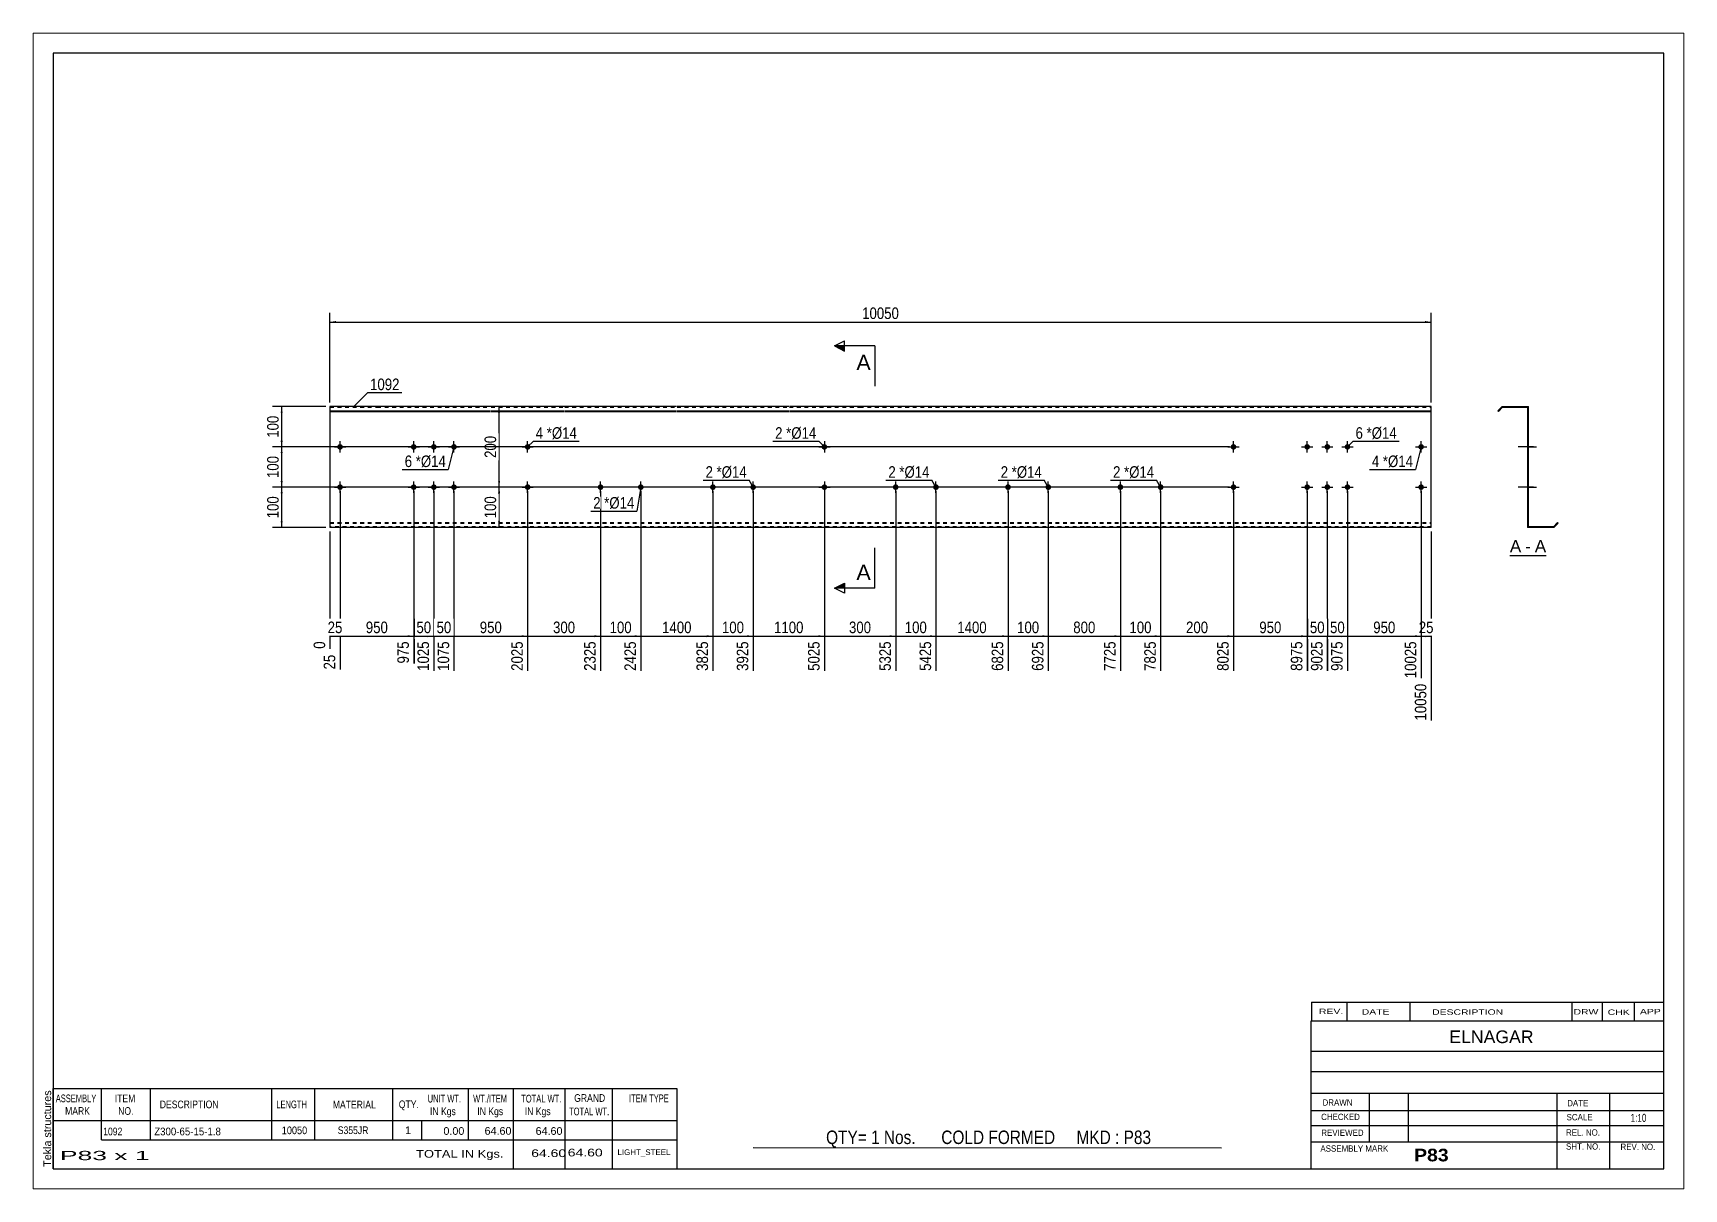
# Paper-space layout 'Layout1' of a CAD drawing. Header units: millimetres. Extents: x 0 to 410, y 0 to 287.
# The model-space entities are those that its viewports show. They can reach past a viewport. Long polylines and large blocks are cut down to what shows.
import ezdxf

# ---------------------------------------------------------------- set-up
doc = ezdxf.new("R2010")
doc.units = ezdxf.units.MM
doc.linetypes.add('DXK_LINE_DOT1', pattern=[1.8814, 0.9407, -0.9407])
doc.layers.add('Viewport layer', color=7, linetype='Continuous', plot=False)
doc.styles.add('Arial', font='ARIAL.TTF', dxfattribs={"height": 0.2})
doc.styles.add('Arial Bold', font='ARIALBD.TTF', dxfattribs={"height": 0.2})
doc.styles.add('Arial Narrow', font='ARIALN.TTF', dxfattribs={"height": 0.2})

# ---------------------------------------------------------------- blocks, each defined once
blk = doc.blocks.new('Unknown-629083941-1829')
at = {"color": 5, "linetype": 'Continuous'}
for p, q in [((331.25, 102.75), (-68.75, 102.75)), ((-68.75, 102.75), (-68.75, -174.25)), ((331.25, -174.25), (331.25, 102.75)), ((-68.75, -174.25), (331.25, -174.25))]:
    blk.add_line(p, q, dxfattribs=at)
at = {"color": 174, "linetype": 'Continuous', "style": 'Arial'}
blk.add_text('Tekla structures', height=1.9102, rotation=90, dxfattribs=at).set_placement((-69.25, -173.75))
blk = doc.blocks.new('Unknown-629083941-12 - 1236')
at = {"color": 7, "linetype": 'Continuous'}
blk.add_line((293, -21.95), (302.03, -21.95), dxfattribs=at)
at = {"color": 0, "linetype": 'Continuous'}
blk.add_wipeout([(295.85, -21.2), (295.85, -18), (293, -18), (293, -21.2)], dxfattribs=at)
blk.add_wipeout([(298.23, -21.2), (298.23, -18), (296.81, -18), (296.81, -21.2)], dxfattribs=at)
at = {"color": 96, "linetype": 'Continuous', "style": 'Arial'}
blk.add_text('A', height=3.06, dxfattribs=at).set_placement((293, -21.2))
at = {"color": 0, "linetype": 'Continuous'}
blk.add_wipeout([(302.03, -21.2), (302.03, -18), (299.19, -18), (299.19, -21.2)], dxfattribs=at)
at = {"color": 96, "linetype": 'Continuous', "style": 'Arial'}
for s, p in [('-', (296.81, -21.2)), ('A', (299.19, -21.2))]:
    blk.add_text(s, height=3.06, dxfattribs=at).set_placement(p)
blk = doc.blocks.new('Bolt-629083941-1223 - 1203')
at = {"linetype": 'Continuous'}
for points in [[(241.98, 5, -1), (243.38, 5, -1)], [(246.98, 5, -1), (248.38, 5, -1)], [(251.98, 5, -1), (253.38, 5, -1)], [(241.98, -5, -1), (243.38, -5, -1)], [(246.98, -5, -1), (248.38, -5, -1)], [(251.98, -5, -1), (253.38, -5, -1)]]:
    blk.add_hatch(color=3, dxfattribs=at).paths.add_polyline_path(points)
at = {"color": 3, "linetype": 'Continuous'}
for p, q in [((241.28, 5), (244.08, 5)), ((242.68, 3.6), (242.68, 6.4)), ((246.28, 5), (249.08, 5)), ((247.68, 3.6), (247.68, 6.4)), ((251.28, 5), (254.08, 5)), ((252.68, 3.6), (252.68, 6.4)), ((242.68, -6.4), (242.68, -3.6)), ((247.68, -6.4), (247.68, -3.6)), ((252.68, -6.4), (252.68, -3.6)), ((241.28, -5), (244.08, -5)), ((246.28, -5), (249.08, -5)), ((251.28, -5), (254.08, -5))]:
    blk.add_line(p, q, dxfattribs=at)
blk = doc.blocks.new('Part-629083941-1218 - 1203')
at = {"color": 2, "linetype": 'Continuous'}
for p, q in [((11.6, 15), (0, 15)), ((0, 15), (0, -15)), ((0, 13.94), (11.6, 13.94)), ((0, 13.81), (11.6, 13.81)), ((39.89, 15), (11.7, 15)), ((11.7, 13.94), (39.89, 13.94)), ((11.7, 13.81), (39.89, 13.81)), ((58.18, 15), (39.99, 15)), ((39.99, 13.94), (58.18, 13.94)), ((39.99, 13.81), (58.18, 13.81)), ((86.08, 15), (58.28, 15)), ((58.28, 13.94), (86.08, 13.94)), ((58.28, 13.81), (86.08, 13.81)), ((113.98, 15), (86.18, 15)), ((86.18, 13.94), (113.98, 13.94)), ((86.18, 13.81), (113.98, 13.81)), ((131.48, 15), (114.08, 15)), ((114.08, 13.94), (131.48, 13.94)), ((114.08, 13.81), (131.48, 13.81)), ((159.38, 15), (131.58, 15)), ((131.58, 13.94), (159.38, 13.94)), ((131.58, 13.81), (159.38, 13.81)), ((187.28, 15), (159.48, 15)), ((159.48, 13.94), (187.28, 13.94)), ((159.48, 13.81), (187.28, 13.81)), ((215.18, 15), (187.38, 15)), ((187.38, 13.94), (215.18, 13.94)), ((187.38, 13.81), (215.18, 13.81)), ((233.48, 15), (215.28, 15)), ((215.28, 13.94), (233.48, 13.94)), ((215.28, 13.81), (233.48, 13.81)), ((261.77, 15), (233.58, 15)), ((233.58, 13.94), (261.77, 13.94)), ((233.58, 13.81), (261.77, 13.81)), ((273.47, 15), (261.87, 15)), ((261.87, 13.94), (273.47, 13.94)), ((261.87, 13.81), (273.47, 13.81)), ((273.47, -15), (273.47, 15)), ((11.6, -15), (0, -15)), ((39.89, -15), (11.7, -15)), ((58.18, -15), (39.99, -15)), ((86.08, -15), (58.28, -15)), ((113.98, -15), (86.18, -15)), ((131.48, -15), (114.08, -15)), ((159.38, -15), (131.58, -15)), ((187.28, -15), (159.48, -15)), ((215.18, -15), (187.38, -15)), ((233.48, -15), (215.28, -15)), ((261.77, -15), (233.58, -15)), ((273.47, -15), (261.87, -15))]:
    blk.add_line(p, q, dxfattribs=at)
at = {"color": 7, "linetype": 'DXK_LINE_DOT1'}
for p, q in [((0, 14.82), (11.6, 14.82)), ((11.7, 14.82), (39.89, 14.82)), ((39.99, 14.82), (58.18, 14.82)), ((58.28, 14.82), (86.08, 14.82)), ((86.18, 14.82), (113.98, 14.82)), ((114.08, 14.82), (131.48, 14.82)), ((131.58, 14.82), (159.38, 14.82)), ((159.48, 14.82), (187.28, 14.82)), ((187.38, 14.82), (215.18, 14.82)), ((215.28, 14.82), (233.48, 14.82)), ((233.58, 14.82), (261.77, 14.82)), ((261.87, 14.82), (273.47, 14.82)), ((0, -13.81), (11.6, -13.81)), ((0, -13.94), (11.6, -13.94)), ((11.6, -14.82), (0, -14.82)), ((11.7, -13.81), (39.89, -13.81)), ((11.7, -13.94), (39.89, -13.94)), ((39.89, -14.82), (11.7, -14.82)), ((39.99, -13.81), (58.18, -13.81)), ((39.99, -13.94), (58.18, -13.94)), ((58.18, -14.82), (39.99, -14.82)), ((58.28, -13.81), (86.08, -13.81)), ((58.28, -13.94), (86.08, -13.94)), ((86.08, -14.82), (58.28, -14.82)), ((86.18, -13.81), (113.98, -13.81)), ((86.18, -13.94), (113.98, -13.94)), ((113.98, -14.82), (86.18, -14.82)), ((114.08, -13.81), (131.48, -13.81)), ((114.08, -13.94), (131.48, -13.94)), ((131.48, -14.82), (114.08, -14.82)), ((131.58, -13.81), (159.38, -13.81)), ((131.58, -13.94), (159.38, -13.94)), ((159.38, -14.82), (131.58, -14.82)), ((159.48, -13.81), (187.28, -13.81)), ((159.48, -13.94), (187.28, -13.94)), ((187.28, -14.82), (159.48, -14.82)), ((187.38, -13.81), (215.18, -13.81)), ((187.38, -13.94), (215.18, -13.94)), ((215.18, -14.82), (187.38, -14.82)), ((215.28, -13.81), (233.48, -13.81)), ((215.28, -13.94), (233.48, -13.94)), ((233.48, -14.82), (215.28, -14.82)), ((233.58, -13.81), (261.77, -13.81)), ((233.58, -13.94), (261.77, -13.94)), ((261.77, -14.82), (233.58, -14.82)), ((261.87, -13.81), (273.47, -13.81)), ((261.87, -13.94), (273.47, -13.94)), ((273.47, -14.82), (261.87, -14.82))]:
    blk.add_line(p, q, dxfattribs=at)
blk = doc.blocks.new('Bolt-629083941-1219 - 1203')
at = {"linetype": 'Continuous'}
for points in [[(1.8, 5, -1), (3.2, 5, -1)], [(48.39, 5, -1), (49.79, 5, -1)]]:
    blk.add_hatch(color=3, dxfattribs=at).paths.add_polyline_path(points)
at = {"color": 3, "linetype": 'Continuous'}
for p, q in [((1.1, 5), (3.9, 5)), ((2.5, 3.6), (2.5, 6.4)), ((47.69, 5), (50.49, 5)), ((49.09, 3.6), (49.09, 6.4))]:
    blk.add_line(p, q, dxfattribs=at)
blk = doc.blocks.new('Bolt-629083941-1220 - 1203')
at = {"linetype": 'Continuous'}
for points in [[(20.09, 5, -1), (21.49, 5, -1)], [(25.09, 5, -1), (26.49, 5, -1)], [(30.09, 5, -1), (31.49, 5, -1)], [(20.09, -5, -1), (21.49, -5, -1)], [(25.09, -5, -1), (26.49, -5, -1)], [(30.09, -5, -1), (31.49, -5, -1)]]:
    blk.add_hatch(color=3, dxfattribs=at).paths.add_polyline_path(points)
at = {"color": 3, "linetype": 'Continuous'}
for p, q in [((19.39, 5), (22.19, 5)), ((20.79, 3.6), (20.79, 6.4)), ((24.39, 5), (27.19, 5)), ((25.79, 3.6), (25.79, 6.4)), ((29.39, 5), (32.19, 5)), ((30.79, 3.6), (30.79, 6.4)), ((20.79, -6.4), (20.79, -3.6)), ((25.79, -6.4), (25.79, -3.6)), ((30.79, -6.4), (30.79, -3.6)), ((19.39, -5), (22.19, -5)), ((24.39, -5), (27.19, -5)), ((29.39, -5), (32.19, -5))]:
    blk.add_line(p, q, dxfattribs=at)
blk = doc.blocks.new('Bolt-629083941-1221 - 1203')
at = {"linetype": 'Continuous'}
for points in [[(1.8, -5, -1), (3.2, -5, -1)], [(48.39, -5, -1), (49.79, -5, -1)]]:
    blk.add_hatch(color=3, dxfattribs=at).paths.add_polyline_path(points)
at = {"color": 3, "linetype": 'Continuous'}
for p, q in [((2.5, -6.4), (2.5, -3.6)), ((49.09, -6.4), (49.09, -3.6)), ((1.1, -5), (3.9, -5)), ((47.69, -5), (50.49, -5))]:
    blk.add_line(p, q, dxfattribs=at)
blk = doc.blocks.new('Bolt-629083941-1222 - 1203')
at = {"linetype": 'Continuous'}
for points in [[(223.68, 5, -1), (225.08, 5, -1)], [(270.27, 5, -1), (271.67, 5, -1)]]:
    blk.add_hatch(color=3, dxfattribs=at).paths.add_polyline_path(points)
at = {"color": 3, "linetype": 'Continuous'}
for p, q in [((222.98, 5), (225.78, 5)), ((224.38, 3.6), (224.38, 6.4)), ((269.57, 5), (272.37, 5)), ((270.97, 3.6), (270.97, 6.4))]:
    blk.add_line(p, q, dxfattribs=at)
blk = doc.blocks.new('Bolt-629083941-1224 - 1203')
at = {"linetype": 'Continuous'}
for points in [[(223.68, -5, -1), (225.08, -5, -1)], [(270.27, -5, -1), (271.67, -5, -1)]]:
    blk.add_hatch(color=3, dxfattribs=at).paths.add_polyline_path(points)
at = {"color": 3, "linetype": 'Continuous'}
for p, q in [((224.38, -6.4), (224.38, -3.6)), ((270.97, -6.4), (270.97, -3.6)), ((222.98, -5), (225.78, -5)), ((269.57, -5), (272.37, -5))]:
    blk.add_line(p, q, dxfattribs=at)
blk = doc.blocks.new('Bolt-629083941-1225 - 1203')
at = {"linetype": 'Continuous'}
for points in [[(123.48, 5, -1), (122.08, 5, -1)], [(123.48, -5, -1), (122.08, -5, -1)]]:
    blk.add_hatch(color=3, dxfattribs=at).paths.add_polyline_path(points)
at = {"color": 3, "linetype": 'Continuous'}
for p, q in [((121.38, 5), (124.18, 5)), ((122.78, 6.4), (122.78, 3.6)), ((122.78, -3.6), (122.78, -6.4)), ((121.38, -5), (124.18, -5))]:
    blk.add_line(p, q, dxfattribs=at)
blk = doc.blocks.new('Bolt-629083941-1226 - 1203')
at = {"linetype": 'Continuous'}
for points in [[(67.18, -5.7), (67.04, -5.68), (66.9, -5.64), (66.77, -5.57), (66.66, -5.47), (66.58, -5.35), (66.52, -5.22), (66.49, -5.07), (66.49, -4.93), (66.52, -4.78), (66.58, -4.65), (66.66, -4.53), (66.77, -4.43), (66.9, -4.36), (67.04, -4.31), (67.18, -4.3), (67.33, -4.31), (67.47, -4.36), (67.6, -4.43), (67.71, -4.53), (67.79, -4.65), (67.85, -4.78), (67.88, -4.93), (67.88, -5.07), (67.85, -5.22), (67.79, -5.35), (67.71, -5.47), (67.6, -5.57), (67.47, -5.64), (67.33, -5.68)], [(77.18, -5.7), (77.04, -5.68), (76.9, -5.64), (76.77, -5.57), (76.66, -5.47), (76.58, -5.35), (76.52, -5.22), (76.49, -5.07), (76.49, -4.93), (76.52, -4.78), (76.58, -4.65), (76.66, -4.53), (76.77, -4.43), (76.9, -4.36), (77.04, -4.31), (77.18, -4.3), (77.33, -4.31), (77.47, -4.36), (77.6, -4.43), (77.71, -4.53), (77.79, -4.65), (77.85, -4.78), (77.88, -4.93), (77.88, -5.07), (77.85, -5.22), (77.79, -5.35), (77.71, -5.47), (77.6, -5.57), (77.47, -5.64), (77.33, -5.68)]]:
    blk.add_hatch(color=3, dxfattribs=at).paths.add_polyline_path(points)
at = {"color": 3, "linetype": 'Continuous'}
for p, q in [((67.18, -6.4), (67.18, -3.6)), ((77.18, -6.4), (77.18, -3.6)), ((68.58, -5), (65.78, -5)), ((78.58, -5), (75.78, -5))]:
    blk.add_line(p, q, dxfattribs=at)
blk = doc.blocks.new('Bolt-629083941-1227 - 1203')
at = {"linetype": 'Continuous'}
for points in [[(95.08, -5.7), (94.94, -5.68), (94.8, -5.64), (94.67, -5.57), (94.56, -5.47), (94.48, -5.35), (94.42, -5.22), (94.39, -5.07), (94.39, -4.93), (94.42, -4.78), (94.48, -4.65), (94.56, -4.53), (94.67, -4.43), (94.8, -4.36), (94.94, -4.31), (95.08, -4.3), (95.23, -4.31), (95.37, -4.36), (95.5, -4.43), (95.61, -4.53), (95.69, -4.65), (95.75, -4.78), (95.78, -4.93), (95.78, -5.07), (95.75, -5.22), (95.69, -5.35), (95.61, -5.47), (95.5, -5.57), (95.37, -5.64), (95.23, -5.68)], [(105.08, -5.7), (104.94, -5.68), (104.8, -5.64), (104.67, -5.57), (104.56, -5.47), (104.48, -5.35), (104.42, -5.22), (104.39, -5.07), (104.39, -4.93), (104.42, -4.78), (104.48, -4.65), (104.56, -4.53), (104.67, -4.43), (104.8, -4.36), (104.94, -4.31), (105.08, -4.3), (105.23, -4.31), (105.37, -4.36), (105.5, -4.43), (105.61, -4.53), (105.69, -4.65), (105.75, -4.78), (105.78, -4.93), (105.78, -5.07), (105.75, -5.22), (105.69, -5.35), (105.61, -5.47), (105.5, -5.57), (105.37, -5.64), (105.23, -5.68)]]:
    blk.add_hatch(color=3, dxfattribs=at).paths.add_polyline_path(points)
at = {"color": 3, "linetype": 'Continuous'}
for p, q in [((95.08, -6.4), (95.08, -3.6)), ((105.08, -6.4), (105.08, -3.6)), ((96.48, -5), (93.68, -5)), ((106.48, -5), (103.68, -5))]:
    blk.add_line(p, q, dxfattribs=at)
blk = doc.blocks.new('Bolt-629083941-1228 - 1203')
at = {"linetype": 'Continuous'}
for points in [[(168.38, -5.7), (168.24, -5.68), (168.1, -5.64), (167.97, -5.57), (167.86, -5.47), (167.78, -5.35), (167.72, -5.22), (167.69, -5.07), (167.69, -4.93), (167.72, -4.78), (167.78, -4.65), (167.86, -4.53), (167.97, -4.43), (168.1, -4.36), (168.24, -4.31), (168.38, -4.3), (168.53, -4.31), (168.67, -4.36), (168.8, -4.43), (168.91, -4.53), (168.99, -4.65), (169.05, -4.78), (169.08, -4.93), (169.08, -5.07), (169.05, -5.22), (168.99, -5.35), (168.91, -5.47), (168.8, -5.57), (168.67, -5.64), (168.53, -5.68)], [(178.38, -5.7), (178.24, -5.68), (178.1, -5.64), (177.97, -5.57), (177.86, -5.47), (177.78, -5.35), (177.72, -5.22), (177.69, -5.07), (177.69, -4.93), (177.72, -4.78), (177.78, -4.65), (177.86, -4.53), (177.97, -4.43), (178.1, -4.36), (178.24, -4.31), (178.38, -4.3), (178.53, -4.31), (178.67, -4.36), (178.8, -4.43), (178.91, -4.53), (178.99, -4.65), (179.05, -4.78), (179.08, -4.93), (179.08, -5.07), (179.05, -5.22), (178.99, -5.35), (178.91, -5.47), (178.8, -5.57), (178.67, -5.64), (178.53, -5.68)]]:
    blk.add_hatch(color=3, dxfattribs=at).paths.add_polyline_path(points)
at = {"color": 3, "linetype": 'Continuous'}
for p, q in [((168.38, -6.4), (168.38, -3.6)), ((178.38, -6.4), (178.38, -3.6)), ((169.78, -5), (166.98, -5)), ((179.78, -5), (176.98, -5))]:
    blk.add_line(p, q, dxfattribs=at)
blk = doc.blocks.new('Bolt-629083941-1229 - 1203')
at = {"linetype": 'Continuous'}
for points in [[(140.48, -5.7), (140.34, -5.68), (140.2, -5.64), (140.07, -5.57), (139.96, -5.47), (139.88, -5.35), (139.82, -5.22), (139.79, -5.07), (139.79, -4.93), (139.82, -4.78), (139.88, -4.65), (139.96, -4.53), (140.07, -4.43), (140.2, -4.36), (140.34, -4.31), (140.48, -4.3), (140.63, -4.31), (140.77, -4.36), (140.9, -4.43), (141.01, -4.53), (141.09, -4.65), (141.15, -4.78), (141.18, -4.93), (141.18, -5.07), (141.15, -5.22), (141.09, -5.35), (141.01, -5.47), (140.9, -5.57), (140.77, -5.64), (140.63, -5.68)], [(150.48, -5.7), (150.34, -5.68), (150.2, -5.64), (150.07, -5.57), (149.96, -5.47), (149.88, -5.35), (149.82, -5.22), (149.79, -5.07), (149.79, -4.93), (149.82, -4.78), (149.88, -4.65), (149.96, -4.53), (150.07, -4.43), (150.2, -4.36), (150.34, -4.31), (150.48, -4.3), (150.63, -4.31), (150.77, -4.36), (150.9, -4.43), (151.01, -4.53), (151.09, -4.65), (151.15, -4.78), (151.18, -4.93), (151.18, -5.07), (151.15, -5.22), (151.09, -5.35), (151.01, -5.47), (150.9, -5.57), (150.77, -5.64), (150.63, -5.68)]]:
    blk.add_hatch(color=3, dxfattribs=at).paths.add_polyline_path(points)
at = {"color": 3, "linetype": 'Continuous'}
for p, q in [((140.48, -6.4), (140.48, -3.6)), ((150.48, -6.4), (150.48, -3.6)), ((141.88, -5), (139.08, -5)), ((151.88, -5), (149.08, -5))]:
    blk.add_line(p, q, dxfattribs=at)
blk = doc.blocks.new('Bolt-629083941-1230 - 1203')
at = {"linetype": 'Continuous'}
for points in [[(196.28, -5.7), (196.14, -5.68), (196, -5.64), (195.87, -5.57), (195.76, -5.47), (195.68, -5.35), (195.62, -5.22), (195.59, -5.07), (195.59, -4.93), (195.62, -4.78), (195.68, -4.65), (195.76, -4.53), (195.87, -4.43), (196, -4.36), (196.14, -4.31), (196.28, -4.3), (196.43, -4.31), (196.57, -4.36), (196.7, -4.43), (196.81, -4.53), (196.89, -4.65), (196.95, -4.78), (196.98, -4.93), (196.98, -5.07), (196.95, -5.22), (196.89, -5.35), (196.81, -5.47), (196.7, -5.57), (196.57, -5.64), (196.43, -5.68)], [(206.28, -5.7), (206.14, -5.68), (206, -5.64), (205.87, -5.57), (205.76, -5.47), (205.68, -5.35), (205.62, -5.22), (205.59, -5.07), (205.59, -4.93), (205.62, -4.78), (205.68, -4.65), (205.76, -4.53), (205.87, -4.43), (206, -4.36), (206.14, -4.31), (206.28, -4.3), (206.43, -4.31), (206.57, -4.36), (206.7, -4.43), (206.81, -4.53), (206.89, -4.65), (206.95, -4.78), (206.98, -4.93), (206.98, -5.07), (206.95, -5.22), (206.89, -5.35), (206.81, -5.47), (206.7, -5.57), (206.57, -5.64), (206.43, -5.68)]]:
    blk.add_hatch(color=3, dxfattribs=at).paths.add_polyline_path(points)
at = {"color": 3, "linetype": 'Continuous'}
for p, q in [((196.28, -6.4), (196.28, -3.6)), ((206.28, -6.4), (206.28, -3.6)), ((197.68, -5), (194.88, -5)), ((207.68, -5), (204.88, -5))]:
    blk.add_line(p, q, dxfattribs=at)
blk = doc.blocks.new('Bolt-629083941-1240 - 1236')
at = {"linetype": 'Continuous'}
for points in [[(297.43, 5.7), (297.43, 4.3), (297.61, 4.3), (297.61, 5.7)], [(297.43, 5.7), (297.43, 4.3), (297.61, 4.3), (297.61, 5.7)], [(297.43, 5.7), (297.43, 4.3), (297.61, 4.3), (297.61, 5.7)], [(297.43, -4.3), (297.43, -5.7), (297.61, -5.7), (297.61, -4.3)], [(297.43, -4.3), (297.43, -5.7), (297.61, -5.7), (297.61, -4.3)], [(297.43, -4.3), (297.43, -5.7), (297.61, -5.7), (297.61, -4.3)]]:
    blk.add_hatch(color=3, dxfattribs=at).paths.add_polyline_path(points)
at = {"color": 3, "linetype": 'Continuous'}
for p, q in [((298.91, 5), (295.11, 5)), ((298.91, 5), (295.11, 5)), ((298.91, 5), (295.11, 5)), ((297.61, 5.7), (297.43, 5.7)), ((297.61, 5.7), (297.43, 5.7)), ((297.61, 5.7), (297.43, 5.7)), ((297.61, 4.3), (297.43, 4.3)), ((297.61, 4.3), (297.43, 4.3)), ((297.61, 4.3), (297.43, 4.3)), ((298.91, -5), (295.11, -5)), ((298.91, -5), (295.11, -5)), ((298.91, -5), (295.11, -5)), ((297.61, -4.3), (297.43, -4.3)), ((297.61, -4.3), (297.43, -4.3)), ((297.61, -4.3), (297.43, -4.3)), ((297.61, -5.7), (297.43, -5.7)), ((297.61, -5.7), (297.43, -5.7)), ((297.61, -5.7), (297.43, -5.7))]:
    blk.add_line(p, q, dxfattribs=at)
blk = doc.blocks.new('Part-629083941-1238 - 1236')
at = {"color": 2, "linetype": 'Continuous'}
for p, q in [((291.11, 15), (290.05, 13.94)), ((290.05, 13.94), (290.18, 13.81)), ((291.18, 14.82), (290.18, 13.81)), ((291.11, 15), (297.61, 15)), ((291.18, 14.82), (297.43, 14.82)), ((297.43, 14.82), (297.43, -15)), ((297.61, -14.82), (297.61, 15)), ((303.93, -15), (297.43, -15)), ((303.85, -14.82), (297.61, -14.82)), ((303.85, -14.82), (304.86, -13.81)), ((303.93, -15), (304.99, -13.94)), ((304.99, -13.94), (304.86, -13.81))]:
    blk.add_line(p, q, dxfattribs=at)
blk = doc.blocks.new('Bolt-629083941-1239 - 1236')
at = {"linetype": 'Continuous'}
blk.add_hatch(color=3, dxfattribs=at).paths.add_polyline_path([(297.43, 5.7), (297.43, 4.3), (297.61, 4.3), (297.61, 5.7)])
blk.add_hatch(color=3, dxfattribs=at).paths.add_polyline_path([(297.43, 5.7), (297.43, 4.3), (297.61, 4.3), (297.61, 5.7)])
at = {"color": 3, "linetype": 'Continuous'}
for p, q in [((298.41, 5), (295.11, 5)), ((298.41, 5), (295.11, 5)), ((297.61, 5.7), (297.43, 5.7)), ((297.61, 5.7), (297.43, 5.7)), ((297.61, 4.3), (297.43, 4.3)), ((297.61, 4.3), (297.43, 4.3))]:
    blk.add_line(p, q, dxfattribs=at)
blk = doc.blocks.new('Bolt-629083941-1241 - 1236')
at = {"linetype": 'Continuous'}
blk.add_hatch(color=3, dxfattribs=at).paths.add_polyline_path([(297.43, -4.3), (297.43, -5.7), (297.61, -5.7), (297.61, -4.3)])
blk.add_hatch(color=3, dxfattribs=at).paths.add_polyline_path([(297.43, -4.3), (297.43, -5.7), (297.61, -5.7), (297.61, -4.3)])
at = {"color": 3, "linetype": 'Continuous'}
for p, q in [((298.41, -5), (295.11, -5)), ((298.41, -5), (295.11, -5)), ((297.61, -4.3), (297.43, -4.3)), ((297.61, -4.3), (297.43, -4.3)), ((297.61, -5.7), (297.43, -5.7)), ((297.61, -5.7), (297.43, -5.7))]:
    blk.add_line(p, q, dxfattribs=at)
blk = doc.blocks.new('Bolt-629083941-1242 - 1236')
at = {"linetype": 'Continuous'}
blk.add_hatch(color=3, dxfattribs=at).paths.add_polyline_path([(297.43, 5.7), (297.43, 4.3), (297.61, 4.3), (297.61, 5.7)])
blk.add_hatch(color=3, dxfattribs=at).paths.add_polyline_path([(297.43, 5.7), (297.43, 4.3), (297.61, 4.3), (297.61, 5.7)])
at = {"color": 3, "linetype": 'Continuous'}
for p, q in [((298.41, 5), (295.11, 5)), ((298.41, 5), (295.11, 5)), ((297.61, 5.7), (297.43, 5.7)), ((297.61, 5.7), (297.43, 5.7)), ((297.61, 4.3), (297.43, 4.3)), ((297.61, 4.3), (297.43, 4.3))]:
    blk.add_line(p, q, dxfattribs=at)
blk = doc.blocks.new('Bolt-629083941-1243 - 1236')
at = {"linetype": 'Continuous'}
for points in [[(297.43, 5.7), (297.43, 4.3), (297.61, 4.3), (297.61, 5.7)], [(297.43, 5.7), (297.43, 4.3), (297.61, 4.3), (297.61, 5.7)], [(297.43, 5.7), (297.43, 4.3), (297.61, 4.3), (297.61, 5.7)], [(297.43, -4.3), (297.43, -5.7), (297.61, -5.7), (297.61, -4.3)], [(297.43, -4.3), (297.43, -5.7), (297.61, -5.7), (297.61, -4.3)], [(297.43, -4.3), (297.43, -5.7), (297.61, -5.7), (297.61, -4.3)]]:
    blk.add_hatch(color=3, dxfattribs=at).paths.add_polyline_path(points)
at = {"color": 3, "linetype": 'Continuous'}
for p, q in [((298.91, 5), (295.11, 5)), ((298.91, 5), (295.11, 5)), ((298.91, 5), (295.11, 5)), ((297.61, 5.7), (297.43, 5.7)), ((297.61, 5.7), (297.43, 5.7)), ((297.61, 5.7), (297.43, 5.7)), ((297.61, 4.3), (297.43, 4.3)), ((297.61, 4.3), (297.43, 4.3)), ((297.61, 4.3), (297.43, 4.3)), ((298.91, -5), (295.11, -5)), ((298.91, -5), (295.11, -5)), ((298.91, -5), (295.11, -5)), ((297.61, -4.3), (297.43, -4.3)), ((297.61, -4.3), (297.43, -4.3)), ((297.61, -4.3), (297.43, -4.3)), ((297.61, -5.7), (297.43, -5.7)), ((297.61, -5.7), (297.43, -5.7)), ((297.61, -5.7), (297.43, -5.7))]:
    blk.add_line(p, q, dxfattribs=at)
blk = doc.blocks.new('Bolt-629083941-1244 - 1236')
at = {"linetype": 'Continuous'}
blk.add_hatch(color=3, dxfattribs=at).paths.add_polyline_path([(297.43, -4.3), (297.43, -5.7), (297.61, -5.7), (297.61, -4.3)])
blk.add_hatch(color=3, dxfattribs=at).paths.add_polyline_path([(297.43, -4.3), (297.43, -5.7), (297.61, -5.7), (297.61, -4.3)])
at = {"color": 3, "linetype": 'Continuous'}
for p, q in [((298.41, -5), (295.11, -5)), ((298.41, -5), (295.11, -5)), ((297.61, -4.3), (297.43, -4.3)), ((297.61, -4.3), (297.43, -4.3)), ((297.61, -5.7), (297.43, -5.7)), ((297.61, -5.7), (297.43, -5.7))]:
    blk.add_line(p, q, dxfattribs=at)
blk = doc.blocks.new('Bolt-629083941-1245 - 1236')
at = {"linetype": 'Continuous'}
for points in [[(297.61, 4.3), (297.61, 5.7), (297.43, 5.7), (297.43, 4.3)], [(297.61, -5.7), (297.61, -4.3), (297.43, -4.3), (297.43, -5.7)]]:
    blk.add_hatch(color=3, dxfattribs=at).paths.add_polyline_path(points)
at = {"color": 3, "linetype": 'Continuous'}
for p, q in [((297.43, 5.7), (297.61, 5.7)), ((297.43, 5), (299.61, 5)), ((297.43, 4.3), (297.61, 4.3)), ((297.43, -4.3), (297.61, -4.3)), ((297.43, -5), (299.61, -5)), ((297.43, -5.7), (297.61, -5.7))]:
    blk.add_line(p, q, dxfattribs=at)
blk = doc.blocks.new('Bolt-629083941-1246 - 1236')
at = {"linetype": 'Continuous'}
blk.add_hatch(color=3, dxfattribs=at).paths.add_polyline_path([(297.61, -5.7), (297.61, -4.3), (297.43, -4.3), (297.43, -5.7)])
blk.add_hatch(color=3, dxfattribs=at).paths.add_polyline_path([(297.61, -5.7), (297.61, -4.3), (297.43, -4.3), (297.43, -5.7)])
at = {"color": 3, "linetype": 'Continuous'}
for p, q in [((298.36, -5), (295.61, -5)), ((298.36, -5), (295.61, -5)), ((297.61, -4.3), (297.43, -4.3)), ((297.61, -4.3), (297.43, -4.3)), ((297.61, -5.7), (297.43, -5.7)), ((297.61, -5.7), (297.43, -5.7))]:
    blk.add_line(p, q, dxfattribs=at)
blk = doc.blocks.new('Bolt-629083941-1247 - 1236')
at = {"linetype": 'Continuous'}
blk.add_hatch(color=3, dxfattribs=at).paths.add_polyline_path([(297.61, -5.7), (297.61, -4.3), (297.43, -4.3), (297.43, -5.7)])
blk.add_hatch(color=3, dxfattribs=at).paths.add_polyline_path([(297.61, -5.7), (297.61, -4.3), (297.43, -4.3), (297.43, -5.7)])
at = {"color": 3, "linetype": 'Continuous'}
for p, q in [((298.36, -5), (295.61, -5)), ((298.36, -5), (295.61, -5)), ((297.61, -4.3), (297.43, -4.3)), ((297.61, -4.3), (297.43, -4.3)), ((297.61, -5.7), (297.43, -5.7)), ((297.61, -5.7), (297.43, -5.7))]:
    blk.add_line(p, q, dxfattribs=at)
blk = doc.blocks.new('Bolt-629083941-1248 - 1236')
at = {"linetype": 'Continuous'}
blk.add_hatch(color=3, dxfattribs=at).paths.add_polyline_path([(297.61, -5.7), (297.61, -4.3), (297.43, -4.3), (297.43, -5.7)])
blk.add_hatch(color=3, dxfattribs=at).paths.add_polyline_path([(297.61, -5.7), (297.61, -4.3), (297.43, -4.3), (297.43, -5.7)])
at = {"color": 3, "linetype": 'Continuous'}
for p, q in [((298.36, -5), (295.61, -5)), ((298.36, -5), (295.61, -5)), ((297.61, -4.3), (297.43, -4.3)), ((297.61, -4.3), (297.43, -4.3)), ((297.61, -5.7), (297.43, -5.7)), ((297.61, -5.7), (297.43, -5.7))]:
    blk.add_line(p, q, dxfattribs=at)
blk = doc.blocks.new('Bolt-629083941-1249 - 1236')
at = {"linetype": 'Continuous'}
blk.add_hatch(color=3, dxfattribs=at).paths.add_polyline_path([(297.61, -5.7), (297.61, -4.3), (297.43, -4.3), (297.43, -5.7)])
blk.add_hatch(color=3, dxfattribs=at).paths.add_polyline_path([(297.61, -5.7), (297.61, -4.3), (297.43, -4.3), (297.43, -5.7)])
at = {"color": 3, "linetype": 'Continuous'}
for p, q in [((298.36, -5), (295.61, -5)), ((298.36, -5), (295.61, -5)), ((297.61, -4.3), (297.43, -4.3)), ((297.61, -4.3), (297.43, -4.3)), ((297.61, -5.7), (297.43, -5.7)), ((297.61, -5.7), (297.43, -5.7))]:
    blk.add_line(p, q, dxfattribs=at)
blk = doc.blocks.new('Bolt-629083941-1250 - 1236')
at = {"linetype": 'Continuous'}
blk.add_hatch(color=3, dxfattribs=at).paths.add_polyline_path([(297.61, -5.7), (297.61, -4.3), (297.43, -4.3), (297.43, -5.7)])
blk.add_hatch(color=3, dxfattribs=at).paths.add_polyline_path([(297.61, -5.7), (297.61, -4.3), (297.43, -4.3), (297.43, -5.7)])
at = {"color": 3, "linetype": 'Continuous'}
for p, q in [((298.36, -5), (295.61, -5)), ((298.36, -5), (295.61, -5)), ((297.61, -4.3), (297.43, -4.3)), ((297.61, -4.3), (297.43, -4.3)), ((297.61, -5.7), (297.43, -5.7)), ((297.61, -5.7), (297.43, -5.7))]:
    blk.add_line(p, q, dxfattribs=at)
blk = doc.blocks.new('StraightDimension-629083941-1400 - 1203')
at = {"linetype": 'Continuous'}
for points in [[(1.5, 35.75), (0, 36), (1.5, 36.25)], [(271.97, 36.25), (273.47, 36), (271.97, 35.75)]]:
    blk.add_hatch(color=7, dxfattribs=at).paths.add_polyline_path(points)
at = {"color": 7, "linetype": 'Continuous'}
for p, q in [((0, 16), (0, 38.25)), ((273.47, 16), (273.47, 38.25)), ((0, 36), (273.47, 36))]:
    blk.add_line(p, q, dxfattribs=at)
at = {"color": 0}
blk.add_wipeout([(141.91, 36.15), (141.91, 40.35), (131.56, 40.35), (131.56, 36.15)], dxfattribs=at)
at = {"color": 3, "style": 'Arial Narrow'}
blk.add_text('10050', height=2.863, dxfattribs=at).set_placement((132.16, 36.75))
blk = doc.blocks.new('StraightDimension-629083941-1279 - 1203')
at = {"linetype": 'Continuous'}
blk.add_hatch(color=7, dxfattribs=at).paths.add_polyline_path([(121.28, -41.75), (122.78, -42), (121.28, -42.25)])
at = {"color": 7, "linetype": 'Continuous'}
for p, q in [((105.08, -6), (105.08, -50.61)), ((122.78, -6), (122.78, -50.61)), ((105.08, -42), (122.78, -42))]:
    blk.add_line(p, q, dxfattribs=at)
at = {"color": 0}
blk.add_wipeout([(118.19, -41.85), (118.19, -37.65), (109.68, -37.65), (109.68, -41.85)], dxfattribs=at)
at = {"color": 0, "linetype": 'Continuous'}
blk.add_wipeout([(122.18, -42.7), (117.98, -42.7), (117.98, -51.21), (122.18, -51.21)], dxfattribs=at)
at = {"color": 3, "style": 'Arial Narrow'}
blk.add_text('1100', height=2.863, dxfattribs=at).set_placement((110.28, -41.25))
at = {"color": 3, "linetype": 'Continuous', "style": 'Arial Narrow'}
blk.add_text('5025', height=2.863, rotation=90.0002, dxfattribs=at).set_placement((121.58, -50.61))
blk = doc.blocks.new('StraightDimension-629083941-1284 - 1203')
at = {"linetype": 'Continuous'}
blk.add_hatch(color=7, dxfattribs=at).paths.add_polyline_path([(47.59, -41.75), (49.09, -42), (47.59, -42.25)])
at = {"color": 7, "linetype": 'Continuous'}
for p, q in [((30.79, -6), (30.79, -50.61)), ((49.09, -6), (49.09, -50.61)), ((30.79, -42), (49.09, -42))]:
    blk.add_line(p, q, dxfattribs=at)
at = {"color": 0}
blk.add_wipeout([(43.28, -41.85), (43.28, -37.65), (36.6, -37.65), (36.6, -41.85)], dxfattribs=at)
at = {"color": 0, "linetype": 'Continuous'}
blk.add_wipeout([(48.49, -42.7), (44.29, -42.7), (44.29, -51.21), (48.49, -51.21)], dxfattribs=at)
at = {"color": 3, "style": 'Arial Narrow'}
blk.add_text('950', height=2.863, dxfattribs=at).set_placement((37.2, -41.25))
at = {"color": 3, "linetype": 'Continuous', "style": 'Arial Narrow'}
blk.add_text('2025', height=2.863, rotation=90.0002, dxfattribs=at).set_placement((47.89, -50.61))
blk = doc.blocks.new('StraightDimension-629083941-1283 - 1203')
at = {"linetype": 'Continuous'}
blk.add_hatch(color=7, dxfattribs=at).paths.add_polyline_path([(65.68, -41.75), (67.18, -42), (65.68, -42.25)])
at = {"color": 7, "linetype": 'Continuous'}
for p, q in [((49.09, -6), (49.09, -50.61)), ((67.18, -6), (67.18, -50.61)), ((49.09, -42), (67.18, -42))]:
    blk.add_line(p, q, dxfattribs=at)
at = {"color": 0}
blk.add_wipeout([(61.48, -41.85), (61.48, -37.65), (54.79, -37.65), (54.79, -41.85)], dxfattribs=at)
at = {"color": 0, "linetype": 'Continuous'}
blk.add_wipeout([(66.58, -42.7), (62.38, -42.7), (62.38, -51.21), (66.58, -51.21)], dxfattribs=at)
at = {"color": 3, "style": 'Arial Narrow'}
blk.add_text('300', height=2.863, dxfattribs=at).set_placement((55.39, -41.25))
at = {"color": 3, "linetype": 'Continuous', "style": 'Arial Narrow'}
blk.add_text('2325', height=2.863, rotation=90.0002, dxfattribs=at).set_placement((65.98, -50.61))
blk = doc.blocks.new('StraightDimension-629083941-1282 - 1203')
at = {"linetype": 'Continuous'}
blk.add_hatch(color=7, dxfattribs=at).paths.add_polyline_path([(75.68, -41.75), (77.18, -42), (75.68, -42.25)])
at = {"color": 7, "linetype": 'Continuous'}
for p, q in [((67.18, -6), (67.18, -50.61)), ((77.18, -6), (77.18, -50.61)), ((67.18, -42), (77.18, -42))]:
    blk.add_line(p, q, dxfattribs=at)
at = {"color": 0}
blk.add_wipeout([(75.53, -41.85), (75.53, -37.65), (68.84, -37.65), (68.84, -41.85)], dxfattribs=at)
at = {"color": 0, "linetype": 'Continuous'}
blk.add_wipeout([(76.58, -42.7), (72.38, -42.7), (72.38, -51.21), (76.58, -51.21)], dxfattribs=at)
at = {"color": 3, "style": 'Arial Narrow'}
blk.add_text('100', height=2.863, dxfattribs=at).set_placement((69.44, -41.25))
at = {"color": 3, "linetype": 'Continuous', "style": 'Arial Narrow'}
blk.add_text('2425', height=2.863, rotation=90.0002, dxfattribs=at).set_placement((75.98, -50.61))
blk = doc.blocks.new('StraightDimension-629083941-1286 - 1203')
at = {"linetype": 'Continuous'}
blk.add_hatch(color=7, dxfattribs=at).paths.add_polyline_path([(24.29, -41.75), (25.79, -42), (24.29, -42.25)])
at = {"color": 7, "linetype": 'Continuous'}
for p, q in [((20.79, -6), (20.79, -48.78)), ((25.79, -6), (25.79, -50.61)), ((20.79, -42), (25.79, -42))]:
    blk.add_line(p, q, dxfattribs=at)
at = {"color": 0}
blk.add_wipeout([(25.72, -41.85), (25.72, -37.65), (20.87, -37.65), (20.87, -41.85)], dxfattribs=at)
at = {"color": 0, "linetype": 'Continuous'}
blk.add_wipeout([(25.19, -42.7), (20.99, -42.7), (20.99, -51.21), (25.19, -51.21)], dxfattribs=at)
at = {"color": 3, "style": 'Arial Narrow'}
blk.add_text('50', height=2.863, dxfattribs=at).set_placement((21.47, -41.25))
at = {"color": 3, "linetype": 'Continuous', "style": 'Arial Narrow'}
blk.add_text('1025', height=2.863, rotation=90.0002, dxfattribs=at).set_placement((24.59, -50.61))
blk = doc.blocks.new('StraightDimension-629083941-1365 - 1203')
at = {"linetype": 'Continuous'}
for points in [[(41.75, -6.5), (42, -5), (42.25, -6.5)], [(42.25, -13.5), (42, -15), (41.75, -13.5)]]:
    blk.add_hatch(color=7, dxfattribs=at).paths.add_polyline_path(points)
at = {"color": 7, "linetype": 'Continuous'}
for p, q in [((195.28, -5), (39.75, -5)), ((42, -15), (42, -5)), ((66.18, -15), (39.75, -15))]:
    blk.add_line(p, q, dxfattribs=at)
at = {"color": 0}
blk.add_wipeout([(41.85, -6.66), (37.65, -6.66), (37.65, -13.34), (41.85, -13.34)], dxfattribs=at)
at = {"color": 3, "style": 'Arial Narrow'}
blk.add_text('100', height=2.863, rotation=90.0002, dxfattribs=at).set_placement((41.25, -12.74))
blk = doc.blocks.new('StraightDimension-629083941-1280 - 1203')
at = {"linetype": 'Continuous'}
blk.add_hatch(color=7, dxfattribs=at).paths.add_polyline_path([(103.58, -41.75), (105.08, -42), (103.58, -42.25)])
at = {"color": 7, "linetype": 'Continuous'}
for p, q in [((95.08, -6), (95.08, -50.61)), ((105.08, -6), (105.08, -50.61)), ((95.08, -42), (105.08, -42))]:
    blk.add_line(p, q, dxfattribs=at)
at = {"color": 0}
blk.add_wipeout([(103.43, -41.85), (103.43, -37.65), (96.74, -37.65), (96.74, -41.85)], dxfattribs=at)
at = {"color": 0, "linetype": 'Continuous'}
blk.add_wipeout([(104.48, -42.7), (100.28, -42.7), (100.28, -51.21), (104.48, -51.21)], dxfattribs=at)
at = {"color": 3, "style": 'Arial Narrow'}
blk.add_text('100', height=2.863, dxfattribs=at).set_placement((97.34, -41.25))
at = {"color": 3, "linetype": 'Continuous', "style": 'Arial Narrow'}
blk.add_text('3925', height=2.863, rotation=90.0002, dxfattribs=at).set_placement((103.88, -50.61))
blk = doc.blocks.new('StraightDimension-629083941-1276 - 1203')
at = {"linetype": 'Continuous'}
blk.add_hatch(color=7, dxfattribs=at).paths.add_polyline_path([(166.88, -41.75), (168.38, -42), (166.88, -42.25)])
at = {"color": 7, "linetype": 'Continuous'}
for p, q in [((150.48, -6), (150.48, -50.61)), ((168.38, -6), (168.38, -50.61)), ((150.48, -42), (168.38, -42))]:
    blk.add_line(p, q, dxfattribs=at)
at = {"color": 0}
blk.add_wipeout([(163.69, -41.85), (163.69, -37.65), (155.18, -37.65), (155.18, -41.85)], dxfattribs=at)
at = {"color": 0, "linetype": 'Continuous'}
blk.add_wipeout([(167.78, -42.7), (163.58, -42.7), (163.58, -51.21), (167.78, -51.21)], dxfattribs=at)
at = {"color": 3, "style": 'Arial Narrow'}
blk.add_text('1400', height=2.863, dxfattribs=at).set_placement((155.78, -41.25))
at = {"color": 3, "linetype": 'Continuous', "style": 'Arial Narrow'}
blk.add_text('6825', height=2.863, rotation=90.0002, dxfattribs=at).set_placement((167.18, -50.61))
blk = doc.blocks.new('StraightDimension-629083941-1364 - 1203')
at = {"linetype": 'Continuous'}
for points in [[(41.75, 13.5), (42, 15), (42.25, 13.5)], [(42.25, -3.5), (42, -5), (41.75, -3.5)]]:
    blk.add_hatch(color=7, dxfattribs=at).paths.add_polyline_path(points)
at = {"color": 7, "linetype": 'Continuous'}
for p, q in [((66.18, 15), (39.75, 15)), ((42, -5), (42, 15)), ((195.28, -5), (39.75, -5))]:
    blk.add_line(p, q, dxfattribs=at)
at = {"color": 0}
blk.add_wipeout([(41.85, 8.34), (37.65, 8.34), (37.65, 1.66), (41.85, 1.66)], dxfattribs=at)
at = {"color": 3, "style": 'Arial Narrow'}
blk.add_text('200', height=2.863, rotation=90.0002, dxfattribs=at).set_placement((41.25, 2.26))
blk = doc.blocks.new('StraightDimension-629083941-1267 - 1203')
at = {"linetype": 'Continuous'}
blk.add_hatch(color=7, dxfattribs=at).paths.add_polyline_path([(271.97, -41.75), (273.47, -42), (271.97, -42.25)])
at = {"color": 7, "linetype": 'Continuous'}
for p, q in [((270.97, -6), (270.97, -52.44)), ((273.47, -16), (273.47, -62.94)), ((270.97, -42), (273.47, -42))]:
    blk.add_line(p, q, dxfattribs=at)
at = {"color": 0}
blk.add_wipeout([(274.65, -41.85), (274.65, -37.65), (269.79, -37.65), (269.79, -41.85)], dxfattribs=at)
at = {"color": 0, "linetype": 'Continuous'}
blk.add_wipeout([(272.87, -53.2), (268.67, -53.2), (268.67, -63.54), (272.87, -63.54)], dxfattribs=at)
at = {"color": 3, "style": 'Arial Narrow'}
blk.add_text('25', height=2.863, dxfattribs=at).set_placement((270.39, -41.25))
at = {"color": 3, "linetype": 'Continuous', "style": 'Arial Narrow'}
blk.add_text('10050', height=2.863, rotation=90.0002, dxfattribs=at).set_placement((272.27, -62.94))
blk = doc.blocks.new('StraightDimension-629083941-1268 - 1203')
at = {"linetype": 'Continuous'}
blk.add_hatch(color=7, dxfattribs=at).paths.add_polyline_path([(269.47, -41.75), (270.97, -42), (269.47, -42.25)])
at = {"color": 7, "linetype": 'Continuous'}
for p, q in [((252.68, -6), (252.68, -50.61)), ((270.97, -6), (270.97, -52.44)), ((252.68, -42), (270.97, -42))]:
    blk.add_line(p, q, dxfattribs=at)
at = {"color": 0}
blk.add_wipeout([(265.16, -41.85), (265.16, -37.65), (258.48, -37.65), (258.48, -41.85)], dxfattribs=at)
at = {"color": 0, "linetype": 'Continuous'}
blk.add_wipeout([(270.37, -42.7), (266.17, -42.7), (266.17, -53.04), (270.37, -53.04)], dxfattribs=at)
at = {"color": 3, "style": 'Arial Narrow'}
blk.add_text('950', height=2.863, dxfattribs=at).set_placement((259.08, -41.25))
at = {"color": 3, "linetype": 'Continuous', "style": 'Arial Narrow'}
blk.add_text('10025', height=2.863, rotation=90.0002, dxfattribs=at).set_placement((269.77, -52.44))
blk = doc.blocks.new('StraightDimension-629083941-1269 - 1203')
at = {"linetype": 'Continuous'}
blk.add_hatch(color=7, dxfattribs=at).paths.add_polyline_path([(251.18, -41.75), (252.68, -42), (251.18, -42.25)])
at = {"color": 7, "linetype": 'Continuous'}
for p, q in [((247.68, -6), (247.68, -50.61)), ((252.68, -6), (252.68, -50.61)), ((247.68, -42), (252.68, -42))]:
    blk.add_line(p, q, dxfattribs=at)
at = {"color": 0}
blk.add_wipeout([(252.6, -41.85), (252.6, -37.65), (247.75, -37.65), (247.75, -41.85)], dxfattribs=at)
at = {"color": 0, "linetype": 'Continuous'}
blk.add_wipeout([(252.08, -42.7), (247.88, -42.7), (247.88, -51.21), (252.08, -51.21)], dxfattribs=at)
at = {"color": 3, "style": 'Arial Narrow'}
blk.add_text('50', height=2.863, dxfattribs=at).set_placement((248.35, -41.25))
at = {"color": 3, "linetype": 'Continuous', "style": 'Arial Narrow'}
blk.add_text('9075', height=2.863, rotation=90.0002, dxfattribs=at).set_placement((251.48, -50.61))
blk = doc.blocks.new('StraightDimension-629083941-1270 - 1203')
at = {"linetype": 'Continuous'}
blk.add_hatch(color=7, dxfattribs=at).paths.add_polyline_path([(246.18, -41.75), (247.68, -42), (246.18, -42.25)])
at = {"color": 7, "linetype": 'Continuous'}
for p, q in [((242.68, -6), (242.68, -50.61)), ((247.68, -6), (247.68, -50.61)), ((242.68, -42), (247.68, -42))]:
    blk.add_line(p, q, dxfattribs=at)
at = {"color": 0}
blk.add_wipeout([(247.6, -41.85), (247.6, -37.65), (242.75, -37.65), (242.75, -41.85)], dxfattribs=at)
at = {"color": 0, "linetype": 'Continuous'}
blk.add_wipeout([(247.08, -42.7), (242.88, -42.7), (242.88, -51.21), (247.08, -51.21)], dxfattribs=at)
at = {"color": 3, "style": 'Arial Narrow'}
blk.add_text('50', height=2.863, dxfattribs=at).set_placement((243.35, -41.25))
at = {"color": 3, "linetype": 'Continuous', "style": 'Arial Narrow'}
blk.add_text('9025', height=2.863, rotation=90.0002, dxfattribs=at).set_placement((246.48, -50.61))
blk = doc.blocks.new('StraightDimension-629083941-1271 - 1203')
at = {"linetype": 'Continuous'}
blk.add_hatch(color=7, dxfattribs=at).paths.add_polyline_path([(241.18, -41.75), (242.68, -42), (241.18, -42.25)])
at = {"color": 7, "linetype": 'Continuous'}
for p, q in [((224.38, -6), (224.38, -50.61)), ((242.68, -6), (242.68, -50.61)), ((224.38, -42), (242.68, -42))]:
    blk.add_line(p, q, dxfattribs=at)
at = {"color": 0}
blk.add_wipeout([(236.87, -41.85), (236.87, -37.65), (230.19, -37.65), (230.19, -41.85)], dxfattribs=at)
at = {"color": 0, "linetype": 'Continuous'}
blk.add_wipeout([(242.08, -42.7), (237.88, -42.7), (237.88, -51.21), (242.08, -51.21)], dxfattribs=at)
at = {"color": 3, "style": 'Arial Narrow'}
blk.add_text('950', height=2.863, dxfattribs=at).set_placement((230.79, -41.25))
at = {"color": 3, "linetype": 'Continuous', "style": 'Arial Narrow'}
blk.add_text('8975', height=2.863, rotation=90.0002, dxfattribs=at).set_placement((241.48, -50.61))
blk = doc.blocks.new('StraightDimension-629083941-1287 - 1203')
at = {"linetype": 'Continuous'}
blk.add_hatch(color=7, dxfattribs=at).paths.add_polyline_path([(19.29, -41.75), (20.79, -42), (19.29, -42.25)])
at = {"color": 7, "linetype": 'Continuous'}
for p, q in [((2.5, -6), (2.5, -50.26)), ((20.79, -6), (20.79, -48.78)), ((2.5, -42), (20.79, -42))]:
    blk.add_line(p, q, dxfattribs=at)
at = {"color": 0}
blk.add_wipeout([(14.99, -41.85), (14.99, -37.65), (8.3, -37.65), (8.3, -41.85)], dxfattribs=at)
at = {"color": 0, "linetype": 'Continuous'}
blk.add_wipeout([(20.19, -42.7), (15.99, -42.7), (15.99, -49.38), (20.19, -49.38)], dxfattribs=at)
at = {"color": 3, "style": 'Arial Narrow'}
blk.add_text('950', height=2.863, dxfattribs=at).set_placement((8.9, -41.25))
at = {"color": 3, "linetype": 'Continuous', "style": 'Arial Narrow'}
blk.add_text('975', height=2.863, rotation=90.0002, dxfattribs=at).set_placement((19.59, -48.78))
blk = doc.blocks.new('StraightDimension-629083941-1272 - 1203')
at = {"linetype": 'Continuous'}
blk.add_hatch(color=7, dxfattribs=at).paths.add_polyline_path([(222.88, -41.75), (224.38, -42), (222.88, -42.25)])
at = {"color": 7, "linetype": 'Continuous'}
for p, q in [((206.28, -6), (206.28, -50.61)), ((224.38, -6), (224.38, -50.61)), ((206.28, -42), (224.38, -42))]:
    blk.add_line(p, q, dxfattribs=at)
at = {"color": 0}
blk.add_wipeout([(218.68, -41.85), (218.68, -37.65), (211.99, -37.65), (211.99, -41.85)], dxfattribs=at)
at = {"color": 0, "linetype": 'Continuous'}
blk.add_wipeout([(223.78, -42.7), (219.58, -42.7), (219.58, -51.21), (223.78, -51.21)], dxfattribs=at)
at = {"color": 3, "style": 'Arial Narrow'}
blk.add_text('200', height=2.863, dxfattribs=at).set_placement((212.59, -41.25))
at = {"color": 3, "linetype": 'Continuous', "style": 'Arial Narrow'}
blk.add_text('8025', height=2.863, rotation=90.0002, dxfattribs=at).set_placement((223.18, -50.61))
blk = doc.blocks.new('StraightDimension-629083941-1273 - 1203')
at = {"linetype": 'Continuous'}
blk.add_hatch(color=7, dxfattribs=at).paths.add_polyline_path([(204.78, -41.75), (206.28, -42), (204.78, -42.25)])
at = {"color": 7, "linetype": 'Continuous'}
for p, q in [((196.28, -6), (196.28, -50.61)), ((206.28, -6), (206.28, -50.61)), ((196.28, -42), (206.28, -42))]:
    blk.add_line(p, q, dxfattribs=at)
at = {"color": 0}
blk.add_wipeout([(204.63, -41.85), (204.63, -37.65), (197.94, -37.65), (197.94, -41.85)], dxfattribs=at)
at = {"color": 0, "linetype": 'Continuous'}
blk.add_wipeout([(205.68, -42.7), (201.48, -42.7), (201.48, -51.21), (205.68, -51.21)], dxfattribs=at)
at = {"color": 3, "style": 'Arial Narrow'}
blk.add_text('100', height=2.863, dxfattribs=at).set_placement((198.54, -41.25))
at = {"color": 3, "linetype": 'Continuous', "style": 'Arial Narrow'}
blk.add_text('7825', height=2.863, rotation=90.0002, dxfattribs=at).set_placement((205.08, -50.61))
blk = doc.blocks.new('StraightDimension-629083941-1281 - 1203')
at = {"linetype": 'Continuous'}
blk.add_hatch(color=7, dxfattribs=at).paths.add_polyline_path([(93.58, -41.75), (95.08, -42), (93.58, -42.25)])
at = {"color": 7, "linetype": 'Continuous'}
for p, q in [((77.18, -6), (77.18, -50.61)), ((95.08, -6), (95.08, -50.61)), ((77.18, -42), (95.08, -42))]:
    blk.add_line(p, q, dxfattribs=at)
at = {"color": 0}
blk.add_wipeout([(90.39, -41.85), (90.39, -37.65), (81.88, -37.65), (81.88, -41.85)], dxfattribs=at)
at = {"color": 0, "linetype": 'Continuous'}
blk.add_wipeout([(94.48, -42.7), (90.28, -42.7), (90.28, -51.21), (94.48, -51.21)], dxfattribs=at)
at = {"color": 3, "style": 'Arial Narrow'}
blk.add_text('1400', height=2.863, dxfattribs=at).set_placement((82.48, -41.25))
at = {"color": 3, "linetype": 'Continuous', "style": 'Arial Narrow'}
blk.add_text('3825', height=2.863, rotation=90.0002, dxfattribs=at).set_placement((93.88, -50.61))
blk = doc.blocks.new('StraightDimension-629083941-1274 - 1203')
at = {"linetype": 'Continuous'}
blk.add_hatch(color=7, dxfattribs=at).paths.add_polyline_path([(194.78, -41.75), (196.28, -42), (194.78, -42.25)])
at = {"color": 7, "linetype": 'Continuous'}
for p, q in [((178.38, -6), (178.38, -50.61)), ((196.28, -6), (196.28, -50.61)), ((178.38, -42), (196.28, -42))]:
    blk.add_line(p, q, dxfattribs=at)
at = {"color": 0}
blk.add_wipeout([(190.68, -41.85), (190.68, -37.65), (183.99, -37.65), (183.99, -41.85)], dxfattribs=at)
at = {"color": 0, "linetype": 'Continuous'}
blk.add_wipeout([(195.68, -42.7), (191.48, -42.7), (191.48, -51.21), (195.68, -51.21)], dxfattribs=at)
at = {"color": 3, "style": 'Arial Narrow'}
blk.add_text('800', height=2.863, dxfattribs=at).set_placement((184.59, -41.25))
at = {"color": 3, "linetype": 'Continuous', "style": 'Arial Narrow'}
blk.add_text('7725', height=2.863, rotation=90.0002, dxfattribs=at).set_placement((195.08, -50.61))
blk = doc.blocks.new('StraightDimension-629083941-1275 - 1203')
at = {"linetype": 'Continuous'}
blk.add_hatch(color=7, dxfattribs=at).paths.add_polyline_path([(176.88, -41.75), (178.38, -42), (176.88, -42.25)])
at = {"color": 7, "linetype": 'Continuous'}
for p, q in [((168.38, -6), (168.38, -50.61)), ((178.38, -6), (178.38, -50.61)), ((168.38, -42), (178.38, -42))]:
    blk.add_line(p, q, dxfattribs=at)
at = {"color": 0}
blk.add_wipeout([(176.73, -41.85), (176.73, -37.65), (170.04, -37.65), (170.04, -41.85)], dxfattribs=at)
at = {"color": 0, "linetype": 'Continuous'}
blk.add_wipeout([(177.78, -42.7), (173.58, -42.7), (173.58, -51.21), (177.78, -51.21)], dxfattribs=at)
at = {"color": 3, "style": 'Arial Narrow'}
blk.add_text('100', height=2.863, dxfattribs=at).set_placement((170.64, -41.25))
at = {"color": 3, "linetype": 'Continuous', "style": 'Arial Narrow'}
blk.add_text('6925', height=2.863, rotation=90.0002, dxfattribs=at).set_placement((177.18, -50.61))
blk = doc.blocks.new('StraightDimension-629083941-1277 - 1203')
at = {"linetype": 'Continuous'}
blk.add_hatch(color=7, dxfattribs=at).paths.add_polyline_path([(148.98, -41.75), (150.48, -42), (148.98, -42.25)])
at = {"color": 7, "linetype": 'Continuous'}
for p, q in [((140.48, -6), (140.48, -50.61)), ((150.48, -6), (150.48, -50.61)), ((140.48, -42), (150.48, -42))]:
    blk.add_line(p, q, dxfattribs=at)
at = {"color": 0}
blk.add_wipeout([(148.83, -41.85), (148.83, -37.65), (142.14, -37.65), (142.14, -41.85)], dxfattribs=at)
at = {"color": 0, "linetype": 'Continuous'}
blk.add_wipeout([(149.88, -42.7), (145.68, -42.7), (145.68, -51.21), (149.88, -51.21)], dxfattribs=at)
at = {"color": 3, "style": 'Arial Narrow'}
blk.add_text('100', height=2.863, dxfattribs=at).set_placement((142.74, -41.25))
at = {"color": 3, "linetype": 'Continuous', "style": 'Arial Narrow'}
blk.add_text('5425', height=2.863, rotation=90.0002, dxfattribs=at).set_placement((149.28, -50.61))
blk = doc.blocks.new('StraightDimension-629083941-1285 - 1203')
at = {"linetype": 'Continuous'}
blk.add_hatch(color=7, dxfattribs=at).paths.add_polyline_path([(29.29, -41.75), (30.79, -42), (29.29, -42.25)])
at = {"color": 7, "linetype": 'Continuous'}
for p, q in [((25.79, -6), (25.79, -50.61)), ((30.79, -6), (30.79, -50.61)), ((25.79, -42), (30.79, -42))]:
    blk.add_line(p, q, dxfattribs=at)
at = {"color": 0}
blk.add_wipeout([(30.72, -41.85), (30.72, -37.65), (25.87, -37.65), (25.87, -41.85)], dxfattribs=at)
at = {"color": 0, "linetype": 'Continuous'}
blk.add_wipeout([(30.19, -42.7), (25.99, -42.7), (25.99, -51.21), (30.19, -51.21)], dxfattribs=at)
at = {"color": 3, "style": 'Arial Narrow'}
blk.add_text('50', height=2.863, dxfattribs=at).set_placement((26.47, -41.25))
at = {"color": 3, "linetype": 'Continuous', "style": 'Arial Narrow'}
blk.add_text('1075', height=2.863, rotation=90.0002, dxfattribs=at).set_placement((29.59, -50.61))
blk = doc.blocks.new('StraightDimension-629083941-1278 - 1203')
at = {"linetype": 'Continuous'}
blk.add_hatch(color=7, dxfattribs=at).paths.add_polyline_path([(138.98, -41.75), (140.48, -42), (138.98, -42.25)])
at = {"color": 7, "linetype": 'Continuous'}
for p, q in [((122.78, -6), (122.78, -50.61)), ((140.48, -6), (140.48, -50.61)), ((122.78, -42), (140.48, -42))]:
    blk.add_line(p, q, dxfattribs=at)
at = {"color": 0}
blk.add_wipeout([(134.98, -41.85), (134.98, -37.65), (128.29, -37.65), (128.29, -41.85)], dxfattribs=at)
at = {"color": 0, "linetype": 'Continuous'}
blk.add_wipeout([(139.88, -42.7), (135.68, -42.7), (135.68, -51.21), (139.88, -51.21)], dxfattribs=at)
at = {"color": 3, "style": 'Arial Narrow'}
blk.add_text('300', height=2.863, dxfattribs=at).set_placement((128.89, -41.25))
at = {"color": 3, "linetype": 'Continuous', "style": 'Arial Narrow'}
blk.add_text('5325', height=2.863, rotation=90.0002, dxfattribs=at).set_placement((139.28, -50.61))
blk = doc.blocks.new('StraightDimension-629083941-1288 - 1203')
at = {"linetype": 'Continuous'}
blk.add_hatch(color=7, dxfattribs=at).paths.add_polyline_path([(1, -41.75), (2.5, -42), (1, -42.25)])
at = {"color": 7, "linetype": 'Continuous'}
for p, q in [((2.5, -6), (2.5, -50.26)), ((0, -16), (0, -45.13)), ((0, -42), (2.5, -42))]:
    blk.add_line(p, q, dxfattribs=at)
at = {"color": 0}
blk.add_wipeout([(3.68, -41.85), (3.68, -37.65), (-1.18, -37.65), (-1.18, -41.85)], dxfattribs=at)
at = {"color": 0, "linetype": 'Continuous'}
blk.add_wipeout([(1.9, -46), (-2.3, -46), (-2.3, -50.86), (1.9, -50.86)], dxfattribs=at)
blk.add_wipeout([(-0.6, -42.7), (-4.8, -42.7), (-4.8, -45.73), (-0.6, -45.73)], dxfattribs=at)
at = {"color": 3, "style": 'Arial Narrow'}
blk.add_text('25', height=2.863, dxfattribs=at).set_placement((-0.58, -41.25))
at = {"color": 3, "linetype": 'Continuous', "style": 'Arial Narrow'}
for s, height, p in [('0', 2.86, (-1.2, -45.13)), ('25', 2.863, (1.3, -50.26))]:
    blk.add_text(s, height=height, rotation=90.0002, dxfattribs=at).set_placement(p)
blk = doc.blocks.new('StraightDimension-629083941-1380 - 1203')
at = {"linetype": 'Continuous'}
for points in [[(-12.25, 13.5), (-12, 15), (-11.75, 13.5)], [(-11.75, 6.5), (-12, 5), (-12.25, 6.5)]]:
    blk.add_hatch(color=7, dxfattribs=at).paths.add_polyline_path(points)
at = {"color": 7, "linetype": 'Continuous'}
for p, q in [((-1, 15), (-14.25, 15)), ((-12, 5), (-12, 15)), ((223.38, 5), (-14.25, 5))]:
    blk.add_line(p, q, dxfattribs=at)
at = {"color": 0}
blk.add_wipeout([(-12.15, 13.34), (-16.35, 13.34), (-16.35, 6.66), (-12.15, 6.66)], dxfattribs=at)
at = {"color": 3, "style": 'Arial Narrow'}
blk.add_text('100', height=2.863, rotation=90.0002, dxfattribs=at).set_placement((-12.75, 7.26))
blk = doc.blocks.new('StraightDimension-629083941-1381 - 1203')
at = {"linetype": 'Continuous'}
for points in [[(-12.25, 3.5), (-12, 5), (-11.75, 3.5)], [(-11.75, -3.5), (-12, -5), (-12.25, -3.5)]]:
    blk.add_hatch(color=7, dxfattribs=at).paths.add_polyline_path(points)
at = {"color": 7, "linetype": 'Continuous'}
for p, q in [((223.38, 5), (-14.25, 5)), ((-12, -5), (-12, 5)), ((223.38, -5), (-14.25, -5))]:
    blk.add_line(p, q, dxfattribs=at)
at = {"color": 0}
blk.add_wipeout([(-12.15, 3.34), (-16.35, 3.34), (-16.35, -3.34), (-12.15, -3.34)], dxfattribs=at)
at = {"color": 3, "style": 'Arial Narrow'}
blk.add_text('100', height=2.863, rotation=90.0002, dxfattribs=at).set_placement((-12.75, -2.74))
blk = doc.blocks.new('StraightDimension-629083941-1382 - 1203')
at = {"linetype": 'Continuous'}
for points in [[(-12.25, -6.5), (-12, -5), (-11.75, -6.5)], [(-11.75, -13.5), (-12, -15), (-12.25, -13.5)]]:
    blk.add_hatch(color=7, dxfattribs=at).paths.add_polyline_path(points)
at = {"color": 7, "linetype": 'Continuous'}
for p, q in [((223.38, -5), (-14.25, -5)), ((-12, -15), (-12, -5)), ((-1, -15), (-14.25, -15))]:
    blk.add_line(p, q, dxfattribs=at)
at = {"color": 0}
blk.add_wipeout([(-12.15, -6.66), (-16.35, -6.66), (-16.35, -13.34), (-12.15, -13.34)], dxfattribs=at)
at = {"color": 3, "style": 'Arial Narrow'}
blk.add_text('100', height=2.863, rotation=90.0002, dxfattribs=at).set_placement((-12.75, -12.74))
blk = doc.blocks.new('CBS_BOM-629083941-1894')
at = {"color": 7, "linetype": 'Continuous'}
for p, q in [((-68.78, -162.28), (-68.78, -154.28)), ((-68.78, -154.28), (86.14, -154.28)), ((-56.78, -162.28), (-56.78, -154.28)), ((-44.59, -162.28), (-44.59, -154.28)), ((-14.43, -162.28), (-14.43, -154.28)), ((-3.75, -162.28), (-3.75, -154.28)), ((15.57, -162.28), (15.57, -154.28)), ((34.37, -162.28), (34.37, -154.28)), ((45.58, -162.28), (45.58, -154.28)), ((58.37, -162.28), (58.37, -154.28)), ((70.12, -162.28), (70.12, -154.28)), ((86.14, -154.29), (86.14, -162.27)), ((-68.78, -162.28), (86.14, -162.28)), ((-68.78, -167.08), (-68.78, -162.28)), ((-56.78, -167.08), (-56.78, -162.28)), ((-44.59, -167.08), (-44.59, -162.28)), ((-14.43, -167.08), (-14.43, -162.28)), ((-3.75, -167.08), (-3.75, -162.28)), ((15.57, -167.08), (15.57, -162.28)), ((22.83, -167.08), (22.83, -162.28)), ((34.37, -167.08), (34.37, -162.28)), ((45.58, -167.08), (45.58, -162.28)), ((58.37, -167.08), (58.37, -162.28)), ((70.14, -167.08), (70.14, -162.28)), ((86.14, -162.28), (86.14, -167.08)), ((-68.78, -174.28), (-68.78, -167.1)), ((-56.78, -167.08), (86.14, -167.08)), ((45.58, -174.28), (45.58, -167.1)), ((58.37, -174.28), (58.37, -167.1)), ((70.18, -174.28), (70.18, -167.1)), ((86.14, -167.08), (86.14, -174.28)), ((-68.78, -174.28), (86.14, -174.28))]:
    blk.add_line(p, q, dxfattribs=at)
at = {"color": 3, "linetype": 'Continuous', "style": 'Arial'}
for s, height, width, p in [('ASSEMBLY', 1.91, 0.7, (-68.1, -157.71)), ('ITEM', 1.91, 0.8, (-53.45, -157.71)), ('WT./ITEM', 1.91, 0.7, (35.55, -157.78)), ('GRAND', 1.91, 0.8, (60.64, -157.62)), ('ITEM TYPE', 1.91, 0.7, (74.28, -157.7)), ('MARK', 1.91, 0.8, (-65.78, -160.84)), ('NO.', 1.91, 0.8, (-52.6, -160.84)), ('DESCRIPTION', 1.9102, 0.8, (-42.27, -159.21)), ('LENGTH', 1.91, 0.7, (-13.32, -159.21)), ('MATERIAL', 1.91, 0.8, (0.7, -159.26)), ('QTY.', 1.91, 0.8, (17.09, -159.18)), ('UNIT WT.', 1.91, 0.7, (24.26, -157.78)), ('IN Kgs', 1.91, 0.8, (24.84, -160.92)), ('IN Kgs', 1.91, 0.8, (36.59, -160.92)), ('TOTAL WT.', 1.91, 0.7, (47.49, -157.78)), ('IN Kgs', 1.91, 0.8, (48.38, -160.92)), ('TOTAL WT.', 1.91, 0.7, (59.38, -160.96))]:
    blk.add_text(s, height=height, dxfattribs=dict(at, width=width)).set_placement(p)
at = {"color": 7, "linetype": 'Continuous', "style": 'Arial'}
for s, height, width, p in [('1092', 1.91, 0.8, (-56.32, -165.93)), ('Z300-65-15-1.8', 1.9102, 0.9, (-43.65, -165.93)), ('10050', 1.91, 0.85, (-11.97, -165.65)), ('S355JR', 1.91, 0.8, (1.94, -165.62))]:
    blk.add_text(s, height=height, dxfattribs=dict(at, width=width)).set_placement(p)
for s, p in [('1', (18.66, -165.62)), ('0.00', (28.17, -165.81)), ('64.60', (38.39, -165.78)), ('64.60', (51.06, -165.81))]:
    blk.add_text(s, height=1.91, dxfattribs=at).set_placement(p)
at = {"color": 6, "linetype": 'Continuous', "style": 'Arial'}
for s, height, width, p in [('P83 x 1', 2.292, 2.05, (-67.06, -172.09)), ('TOTAL IN Kgs.', 1.9102, 1.2, (21.38, -171.48)), ('64.60', 1.91, 1.3, (49.97, -171.33)), ('64.60', 1.91, 1.3, (59.04, -171.17))]:
    blk.add_text(s, height=height, dxfattribs=dict(at, width=width)).set_placement(p)
blk.add_text('LIGHT_STEEL', height=1.4135, dxfattribs=at).set_placement((71.39, -170.83))
blk = doc.blocks.new('CBS_CALLOFF-629083941-1895')
at = {"color": 7, "linetype": 'Continuous'}
blk.add_line((105.13, -168.98), (221.36, -169), dxfattribs=at)
at = {"color": 3, "linetype": 'Continuous', "style": 'Arial Narrow'}
blk.add_text('QTY= 1 Nos.      COLD FORMED     MKD : P83', height=3.3405, dxfattribs=at).set_placement((123.2, -168.09))
blk = doc.blocks.new('CBS_NAME_BLOG-629083941-1896')
at = {"color": 7, "linetype": 'Continuous'}
for p, q in [((243.66, -137.5), (331.18, -137.5)), ((243.66, -174.21), (243.66, -137.5)), ((243.66, -145.04), (331.18, -145.04)), ((243.73, -150.09), (331.25, -150.09)), ((243.66, -155.46), (331.18, -155.46)), ((258.18, -167.57), (258.18, -155.47)), ((267.87, -167.54), (267.87, -155.47)), ((304.78, -174.21), (304.78, -155.48)), ((317.83, -174.21), (317.83, -155.47)), ((243.67, -159.76), (331.25, -159.74)), ((243.66, -163.51), (331.18, -163.51)), ((243.66, -167.55), (331.18, -167.55)), ((243.66, -174.25), (331.25, -174.25))]:
    blk.add_line(p, q, dxfattribs=at)
at = {"color": 3, "linetype": 'Continuous', "style": 'Arial'}
blk.add_text('ELNAGAR', height=3.133, dxfattribs=at).set_placement((277.98, -143.03))
at = {"color": 3, "linetype": 'Continuous'}
for s, height, style, width, p in [('DRAWN', 1.566, 'Arial', 0.9, (246.49, -158.57)), ('DATE', 1.566, 'Arial', 0.9, (307.25, -158.73)), ('CHECKED', 1.566, 'Arial', 0.9, (246.14, -162.14)), ('SCALE', 1.566, 'Arial', 0.9, (307.1, -162.21)), ('1:10', 1.957, 'Arial Narrow', 0.9, (322.99, -162.57)), ('REVIEWED', 1.566, 'Arial', 0.9, (246.18, -166.06)), ('SHT. NO.', 1.566, 'Arial', 0.9, (306.96, -169.48)), ('REL. NO.', 1.566, 'Arial', 0.9, (306.96, -166.01)), ('REV. NO.', 1.566, 'Arial', 0.9, (320.48, -169.57)), ('ASSEMBLY MARK', 1.5663, 'Arial', 0.9, (245.96, -169.99)), ('P83', 3.131, 'Arial Bold', 1.1, (269.24, -172.39))]:
    blk.add_text(s, height=height, dxfattribs=dict(at, style=style, width=width)).set_placement(p)
blk = doc.blocks.new('CBS_REVISION-629083941-1897')
at = {"color": 7, "linetype": 'Continuous'}
for p, q in [((243.74, -132.87), (331.24, -132.87)), ((243.74, -132.87), (243.74, -137.5)), ((252.54, -132.87), (252.54, -137.5)), ((268.13, -132.87), (268.13, -137.44)), ((308.39, -132.87), (308.39, -137.5)), ((315.93, -132.87), (315.93, -137.5)), ((323.88, -132.87), (323.88, -137.5)), ((243.74, -137.5), (331.24, -137.5))]:
    blk.add_line(p, q, dxfattribs=at)
at = {"color": 7, "style": 'Arial Narrow', "width": 1.7}
for s, height, p in [('REV.', 1.326, (245.6, -135.82)), ('DATE', 1.326, (256.23, -135.94)), ('DESCRIPTION', 1.3257, (273.71, -135.99)), ('DRW', 1.326, (308.82, -135.93)), ('CHK', 1.326, (317.31, -136.02)), ('APP', 1.326, (325.31, -135.87))]:
    blk.add_text(s, height=height, dxfattribs=at).set_placement(p)
blk = doc.blocks.new('Mark-629083941-1425 - 1203')
at = {"color": 0}
blk.add_wipeout([(67.19, -10.33), (67.19, -7.33), (65.37, -7.33), (65.37, -10.33)], dxfattribs=at)
blk.add_wipeout([(67.19, -10.33), (67.19, -7.33), (65.37, -7.33), (65.37, -10.33)], dxfattribs=at)
blk.add_wipeout([(69.37, -10.33), (69.37, -7.33), (68.09, -7.33), (68.09, -10.33)], dxfattribs=at)
blk.add_wipeout([(69.37, -10.33), (69.37, -7.33), (68.09, -7.33), (68.09, -10.33)], dxfattribs=at)
at = {"color": 3, "style": 'Arial Narrow'}
blk.add_text('2', height=2.86, dxfattribs=at).set_placement((65.37, -10.33))
at = {"color": 0}
blk.add_wipeout([(75.58, -10.33), (75.58, -7.33), (69.37, -7.33), (69.37, -10.33)], dxfattribs=at)
blk.add_wipeout([(75.58, -10.33), (75.58, -7.33), (69.37, -7.33), (69.37, -10.33)], dxfattribs=at)
at = {"color": 7, "linetype": 'Continuous'}
for p in [(77.18, -5), (64.77, -10.93)]:
    blk.add_line(p, (76.18, -10.93), dxfattribs=at)
at = {"color": 3, "style": 'Arial Narrow'}
for s, height, p in [('*', 2.86, (68.09, -10.33)), ('Ø14', 2.863, (69.37, -10.33))]:
    blk.add_text(s, height=height, dxfattribs=at).set_placement(p)
blk = doc.blocks.new('MarkSet-629083941-1419 - 1203')
at = {"color": 0}
blk.add_wipeout([(260.56, -0.01), (260.56, 2.99), (258.74, 2.99), (258.74, -0.01)], dxfattribs=at)
blk.add_wipeout([(260.56, -0.01), (260.56, 2.99), (258.74, 2.99), (258.74, -0.01)], dxfattribs=at)
blk.add_wipeout([(262.74, -0.01), (262.74, 2.99), (261.46, 2.99), (261.46, -0.01)], dxfattribs=at)
blk.add_wipeout([(262.74, -0.01), (262.74, 2.99), (261.46, 2.99), (261.46, -0.01)], dxfattribs=at)
at = {"color": 3, "style": 'Arial Narrow'}
blk.add_text('4', height=2.86, dxfattribs=at).set_placement((258.74, -0.01))
at = {"color": 0}
blk.add_wipeout([(268.96, -0.01), (268.96, 2.99), (262.74, 2.99), (262.74, -0.01)], dxfattribs=at)
blk.add_wipeout([(268.96, -0.01), (268.96, 2.99), (262.74, 2.99), (262.74, -0.01)], dxfattribs=at)
at = {"color": 7, "linetype": 'Continuous'}
for p in [(270.97, 5), (258.14, -0.61)]:
    blk.add_line(p, (269.56, -0.61), dxfattribs=at)
at = {"color": 3, "style": 'Arial Narrow'}
for s, height, p in [('*', 2.86, (261.46, -0.01)), ('Ø14', 2.863, (262.74, -0.01))]:
    blk.add_text(s, height=height, dxfattribs=at).set_placement(p)
blk = doc.blocks.new('MarkSet-629083941-1414 - 1203')
at = {"color": 0}
blk.add_wipeout([(52.93, 7.01), (52.93, 10.01), (51.1, 10.01), (51.1, 7.01)], dxfattribs=at)
blk.add_wipeout([(52.93, 7.01), (52.93, 10.01), (51.1, 10.01), (51.1, 7.01)], dxfattribs=at)
at = {"color": 7, "linetype": 'Continuous'}
blk.add_line((49.09, 5), (50.5, 6.41), dxfattribs=at)
at = {"color": 0}
blk.add_wipeout([(55.11, 7.01), (55.11, 10.01), (53.83, 10.01), (53.83, 7.01)], dxfattribs=at)
blk.add_wipeout([(55.11, 7.01), (55.11, 10.01), (53.83, 10.01), (53.83, 7.01)], dxfattribs=at)
at = {"color": 3, "style": 'Arial Narrow'}
blk.add_text('4', height=2.86, dxfattribs=at).set_placement((51.1, 7.01))
at = {"color": 0}
blk.add_wipeout([(61.32, 7.01), (61.32, 10.01), (55.11, 10.01), (55.11, 7.01)], dxfattribs=at)
blk.add_wipeout([(61.32, 7.01), (61.32, 10.01), (55.11, 10.01), (55.11, 7.01)], dxfattribs=at)
at = {"color": 7, "linetype": 'Continuous'}
blk.add_line((50.5, 6.41), (61.92, 6.41), dxfattribs=at)
at = {"color": 3, "style": 'Arial Narrow'}
for s, height, p in [('*', 2.86, (53.83, 7.01)), ('Ø14', 2.863, (55.11, 7.01))]:
    blk.add_text(s, height=height, dxfattribs=at).set_placement(p)
blk = doc.blocks.new('Mark-629083941-1429 - 1203')
at = {"color": 0}
blk.add_wipeout([(196.29, -2.67), (196.29, 0.33), (194.47, 0.33), (194.47, -2.67)], dxfattribs=at)
blk.add_wipeout([(196.29, -2.67), (196.29, 0.33), (194.47, 0.33), (194.47, -2.67)], dxfattribs=at)
blk.add_wipeout([(198.47, -2.67), (198.47, 0.33), (197.19, 0.33), (197.19, -2.67)], dxfattribs=at)
blk.add_wipeout([(198.47, -2.67), (198.47, 0.33), (197.19, 0.33), (197.19, -2.67)], dxfattribs=at)
at = {"color": 3, "style": 'Arial Narrow'}
blk.add_text('2', height=2.86, dxfattribs=at).set_placement((194.47, -2.67))
at = {"color": 0}
blk.add_wipeout([(204.68, -2.67), (204.68, 0.33), (198.47, 0.33), (198.47, -2.67)], dxfattribs=at)
blk.add_wipeout([(204.68, -2.67), (204.68, 0.33), (198.47, 0.33), (198.47, -2.67)], dxfattribs=at)
at = {"color": 7, "linetype": 'Continuous'}
for p in [(193.87, -3.27), (206.28, -5)]:
    blk.add_line(p, (205.28, -3.27), dxfattribs=at)
at = {"color": 3, "style": 'Arial Narrow'}
for s, height, p in [('*', 2.86, (197.19, -2.67)), ('Ø14', 2.863, (198.47, -2.67))]:
    blk.add_text(s, height=height, dxfattribs=at).set_placement(p)
blk = doc.blocks.new('SectionMark-629083941-1265 - 1203')
at = {"linetype": 'Continuous'}
for points in [[(127.78, 30.05), (127.78, 28.8), (125.28, 30.05)], [(127.78, -28.8), (127.78, -30.05), (125.28, -30.05)]]:
    blk.add_hatch(color=30, dxfattribs=at).paths.add_polyline_path(points)
at = {"color": 30, "linetype": 'Continuous'}
for p, q in [((125.28, 30.05), (127.78, 31.3)), ((125.28, 30.05), (127.78, 28.8)), ((127.78, 28.8), (127.78, 31.3)), ((125.28, -30.05), (127.78, -28.8)), ((127.78, -31.3), (125.28, -30.05)), ((127.78, -28.8), (127.78, -31.3))]:
    blk.add_line(p, q, dxfattribs=at)
at = {"color": 0, "linetype": 'Continuous'}
for points in [[(134.28, 24.05), (134.28, 28.05), (130.73, 28.05), (130.73, 24.05)], [(134.28, -28.05), (134.28, -24.05), (130.73, -24.05), (130.73, -28.05)]]:
    blk.add_wipeout(points, dxfattribs=at)
at = {"color": 30, "linetype": 'Continuous'}
for p, q in [((135.28, 30.05), (125.28, 30.05)), ((135.28, 30.05), (135.28, 20.05)), ((135.28, -30.05), (135.28, -20.05)), ((135.28, -30.05), (125.28, -30.05))]:
    blk.add_line(p, q, dxfattribs=at)
at = {"color": 96, "linetype": 'Continuous', "style": 'Arial'}
for p in [(130.73, 24.05), (130.73, -28.05)]:
    blk.add_text('A', height=3.82, dxfattribs=at).set_placement(p)
blk = doc.blocks.new('Mark-629083941-1403 - 1203')
at = {"color": 0}
blk.add_wipeout([(17.27, 19.09), (17.27, 22.09), (9.96, 22.09), (9.96, 19.09)], dxfattribs=at)
blk.add_wipeout([(17.27, 19.09), (17.27, 22.09), (9.96, 22.09), (9.96, 19.09)], dxfattribs=at)
at = {"color": 7, "linetype": 'Continuous'}
for p, q in [((5.82, 14.95), (9.36, 18.49)), ((9.36, 18.49), (17.87, 18.49))]:
    blk.add_line(p, q, dxfattribs=at)
at = {"color": 3, "style": 'Arial Narrow'}
blk.add_text('1092', height=2.863, dxfattribs=at).set_placement((9.96, 19.09))
blk = doc.blocks.new('Mark-629083941-1422 - 1203')
at = {"color": 0}
blk.add_wipeout([(20.39, -0.01), (20.39, 2.99), (18.56, 2.99), (18.56, -0.01)], dxfattribs=at)
blk.add_wipeout([(20.39, -0.01), (20.39, 2.99), (18.56, 2.99), (18.56, -0.01)], dxfattribs=at)
blk.add_wipeout([(22.57, -0.01), (22.57, 2.99), (21.29, 2.99), (21.29, -0.01)], dxfattribs=at)
blk.add_wipeout([(22.57, -0.01), (22.57, 2.99), (21.29, 2.99), (21.29, -0.01)], dxfattribs=at)
at = {"color": 3, "style": 'Arial Narrow'}
blk.add_text('6', height=2.86, dxfattribs=at).set_placement((18.56, -0.01))
at = {"color": 0}
blk.add_wipeout([(28.78, -0.01), (28.78, 2.99), (22.57, 2.99), (22.57, -0.01)], dxfattribs=at)
blk.add_wipeout([(28.78, -0.01), (28.78, 2.99), (22.57, 2.99), (22.57, -0.01)], dxfattribs=at)
at = {"color": 7, "linetype": 'Continuous'}
for p in [(30.79, 5), (17.96, -0.61)]:
    blk.add_line(p, (29.38, -0.61), dxfattribs=at)
at = {"color": 3, "style": 'Arial Narrow'}
for s, height, p in [('*', 2.86, (21.29, -0.01)), ('Ø14', 2.863, (22.57, -0.01))]:
    blk.add_text(s, height=height, dxfattribs=at).set_placement(p)
blk = doc.blocks.new('Mark-629083941-1423 - 1203')
at = {"color": 0}
blk.add_wipeout([(256.52, 7.01), (256.52, 10.01), (254.69, 10.01), (254.69, 7.01)], dxfattribs=at)
blk.add_wipeout([(256.52, 7.01), (256.52, 10.01), (254.69, 10.01), (254.69, 7.01)], dxfattribs=at)
at = {"color": 7, "linetype": 'Continuous'}
blk.add_line((252.68, 5), (254.09, 6.41), dxfattribs=at)
at = {"color": 0}
blk.add_wipeout([(258.7, 7.01), (258.7, 10.01), (257.42, 10.01), (257.42, 7.01)], dxfattribs=at)
blk.add_wipeout([(258.7, 7.01), (258.7, 10.01), (257.42, 10.01), (257.42, 7.01)], dxfattribs=at)
at = {"color": 3, "style": 'Arial Narrow'}
blk.add_text('6', height=2.86, dxfattribs=at).set_placement((254.69, 7.01))
at = {"color": 0}
blk.add_wipeout([(264.91, 7.01), (264.91, 10.01), (258.7, 10.01), (258.7, 7.01)], dxfattribs=at)
blk.add_wipeout([(264.91, 7.01), (264.91, 10.01), (258.7, 10.01), (258.7, 7.01)], dxfattribs=at)
at = {"color": 7, "linetype": 'Continuous'}
blk.add_line((254.09, 6.41), (265.51, 6.41), dxfattribs=at)
at = {"color": 3, "style": 'Arial Narrow'}
for s, height, p in [('*', 2.86, (257.42, 7.01)), ('Ø14', 2.863, (258.7, 7.01))]:
    blk.add_text(s, height=height, dxfattribs=at).set_placement(p)
blk = doc.blocks.new('Mark-629083941-1424 - 1203')
at = {"color": 0}
blk.add_wipeout([(112.38, 7.01), (112.38, 10.01), (110.55, 10.01), (110.55, 7.01)], dxfattribs=at)
blk.add_wipeout([(112.38, 7.01), (112.38, 10.01), (110.55, 10.01), (110.55, 7.01)], dxfattribs=at)
blk.add_wipeout([(114.56, 7.01), (114.56, 10.01), (113.28, 10.01), (113.28, 7.01)], dxfattribs=at)
blk.add_wipeout([(114.56, 7.01), (114.56, 10.01), (113.28, 10.01), (113.28, 7.01)], dxfattribs=at)
at = {"color": 3, "style": 'Arial Narrow'}
blk.add_text('2', height=2.86, dxfattribs=at).set_placement((110.55, 7.01))
at = {"color": 0}
blk.add_wipeout([(120.77, 7.01), (120.77, 10.01), (114.56, 10.01), (114.56, 7.01)], dxfattribs=at)
blk.add_wipeout([(120.77, 7.01), (120.77, 10.01), (114.56, 10.01), (114.56, 7.01)], dxfattribs=at)
at = {"color": 7, "linetype": 'Continuous'}
for p in [(109.95, 6.41), (122.78, 5)]:
    blk.add_line(p, (121.37, 6.41), dxfattribs=at)
at = {"color": 3, "style": 'Arial Narrow'}
for s, height, p in [('*', 2.86, (113.28, 7.01)), ('Ø14', 2.863, (114.56, 7.01))]:
    blk.add_text(s, height=height, dxfattribs=at).set_placement(p)
blk = doc.blocks.new('Mark-629083941-1426 - 1203')
at = {"color": 0}
blk.add_wipeout([(95.09, -2.67), (95.09, 0.33), (93.27, 0.33), (93.27, -2.67)], dxfattribs=at)
blk.add_wipeout([(95.09, -2.67), (95.09, 0.33), (93.27, 0.33), (93.27, -2.67)], dxfattribs=at)
blk.add_wipeout([(97.27, -2.67), (97.27, 0.33), (95.99, 0.33), (95.99, -2.67)], dxfattribs=at)
blk.add_wipeout([(97.27, -2.67), (97.27, 0.33), (95.99, 0.33), (95.99, -2.67)], dxfattribs=at)
at = {"color": 3, "style": 'Arial Narrow'}
blk.add_text('2', height=2.86, dxfattribs=at).set_placement((93.27, -2.67))
at = {"color": 0}
blk.add_wipeout([(103.48, -2.67), (103.48, 0.33), (97.27, 0.33), (97.27, -2.67)], dxfattribs=at)
blk.add_wipeout([(103.48, -2.67), (103.48, 0.33), (97.27, 0.33), (97.27, -2.67)], dxfattribs=at)
at = {"color": 7, "linetype": 'Continuous'}
for p in [(92.67, -3.27), (105.08, -5)]:
    blk.add_line(p, (104.08, -3.27), dxfattribs=at)
at = {"color": 3, "style": 'Arial Narrow'}
for s, height, p in [('*', 2.86, (95.99, -2.67)), ('Ø14', 2.863, (97.27, -2.67))]:
    blk.add_text(s, height=height, dxfattribs=at).set_placement(p)
blk = doc.blocks.new('Mark-629083941-1427 - 1203')
at = {"color": 0}
blk.add_wipeout([(168.39, -2.67), (168.39, 0.33), (166.57, 0.33), (166.57, -2.67)], dxfattribs=at)
blk.add_wipeout([(168.39, -2.67), (168.39, 0.33), (166.57, 0.33), (166.57, -2.67)], dxfattribs=at)
blk.add_wipeout([(170.57, -2.67), (170.57, 0.33), (169.29, 0.33), (169.29, -2.67)], dxfattribs=at)
blk.add_wipeout([(170.57, -2.67), (170.57, 0.33), (169.29, 0.33), (169.29, -2.67)], dxfattribs=at)
at = {"color": 3, "style": 'Arial Narrow'}
blk.add_text('2', height=2.86, dxfattribs=at).set_placement((166.57, -2.67))
at = {"color": 0}
blk.add_wipeout([(176.78, -2.67), (176.78, 0.33), (170.57, 0.33), (170.57, -2.67)], dxfattribs=at)
blk.add_wipeout([(176.78, -2.67), (176.78, 0.33), (170.57, 0.33), (170.57, -2.67)], dxfattribs=at)
at = {"color": 7, "linetype": 'Continuous'}
for p in [(165.97, -3.27), (178.38, -5)]:
    blk.add_line(p, (177.38, -3.27), dxfattribs=at)
at = {"color": 3, "style": 'Arial Narrow'}
for s, height, p in [('*', 2.86, (169.29, -2.67)), ('Ø14', 2.863, (170.57, -2.67))]:
    blk.add_text(s, height=height, dxfattribs=at).set_placement(p)
blk = doc.blocks.new('Mark-629083941-1428 - 1203')
at = {"color": 0}
blk.add_wipeout([(140.49, -2.67), (140.49, 0.33), (138.67, 0.33), (138.67, -2.67)], dxfattribs=at)
blk.add_wipeout([(140.49, -2.67), (140.49, 0.33), (138.67, 0.33), (138.67, -2.67)], dxfattribs=at)
blk.add_wipeout([(142.67, -2.67), (142.67, 0.33), (141.39, 0.33), (141.39, -2.67)], dxfattribs=at)
blk.add_wipeout([(142.67, -2.67), (142.67, 0.33), (141.39, 0.33), (141.39, -2.67)], dxfattribs=at)
at = {"color": 3, "style": 'Arial Narrow'}
blk.add_text('2', height=2.86, dxfattribs=at).set_placement((138.67, -2.67))
at = {"color": 0}
blk.add_wipeout([(148.88, -2.67), (148.88, 0.33), (142.67, 0.33), (142.67, -2.67)], dxfattribs=at)
blk.add_wipeout([(148.88, -2.67), (148.88, 0.33), (142.67, 0.33), (142.67, -2.67)], dxfattribs=at)
at = {"color": 7, "linetype": 'Continuous'}
for p in [(138.07, -3.27), (150.48, -5)]:
    blk.add_line(p, (149.48, -3.27), dxfattribs=at)
at = {"color": 3, "style": 'Arial Narrow'}
for s, height, p in [('*', 2.86, (141.39, -2.67)), ('Ø14', 2.863, (142.67, -2.67))]:
    blk.add_text(s, height=height, dxfattribs=at).set_placement(p)

msp = doc.modelspace()

# ---------------------------------------------------------------- block references
for name in ['Unknown-629083941-1829', 'Part-629083941-1218 - 1203', 'Part-629083941-1238 - 1236', 'Bolt-629083941-1219 - 1203', 'Bolt-629083941-1220 - 1203', 'Bolt-629083941-1225 - 1203', 'Bolt-629083941-1222 - 1203', 'Bolt-629083941-1223 - 1203', 'Bolt-629083941-1240 - 1236', 'Bolt-629083941-1239 - 1236', 'Bolt-629083941-1242 - 1236', 'Bolt-629083941-1243 - 1236', 'Bolt-629083941-1245 - 1236', 'Bolt-629083941-1221 - 1203', 'Bolt-629083941-1226 - 1203', 'Bolt-629083941-1227 - 1203', 'Bolt-629083941-1229 - 1203', 'Bolt-629083941-1228 - 1203', 'Bolt-629083941-1230 - 1203', 'Bolt-629083941-1224 - 1203', 'Bolt-629083941-1241 - 1236', 'Bolt-629083941-1244 - 1236', 'Bolt-629083941-1246 - 1236', 'Bolt-629083941-1247 - 1236', 'Bolt-629083941-1248 - 1236', 'Bolt-629083941-1249 - 1236', 'Bolt-629083941-1250 - 1236', 'CBS_REVISION-629083941-1897', 'CBS_NAME_BLOG-629083941-1896', 'CBS_BOM-629083941-1894', 'CBS_CALLOFF-629083941-1895']:
    msp.add_blockref(name, (0, 0))

# ---------------------------------------------------------------- next in the draw order: block references
for name in ['StraightDimension-629083941-1400 - 1203', 'MarkSet-629083941-1419 - 1203', 'StraightDimension-629083941-1286 - 1203', 'StraightDimension-629083941-1284 - 1203', 'StraightDimension-629083941-1279 - 1203', 'StraightDimension-629083941-1267 - 1203', 'Unknown-629083941-12 - 1236']:
    msp.add_blockref(name, (0, 0))

# ---------------------------------------------------------------- next in the draw order: block references
for name in ['Mark-629083941-1423 - 1203', 'StraightDimension-629083941-1287 - 1203', 'StraightDimension-629083941-1285 - 1203', 'StraightDimension-629083941-1283 - 1203', 'StraightDimension-629083941-1268 - 1203']:
    msp.add_blockref(name, (0, 0))

# ---------------------------------------------------------------- next in the draw order: block references
for name in ['StraightDimension-629083941-1288 - 1203', 'StraightDimension-629083941-1282 - 1203', 'StraightDimension-629083941-1269 - 1203']:
    msp.add_blockref(name, (0, 0))

# ---------------------------------------------------------------- next in the draw order: block references
for name in ['StraightDimension-629083941-1365 - 1203', 'StraightDimension-629083941-1270 - 1203']:
    msp.add_blockref(name, (0, 0))

# ---------------------------------------------------------------- next in the draw order: block references
for name in ['StraightDimension-629083941-1280 - 1203', 'StraightDimension-629083941-1276 - 1203', 'StraightDimension-629083941-1271 - 1203']:
    msp.add_blockref(name, (0, 0))

# ---------------------------------------------------------------- next in the draw order: block references
for name in ['StraightDimension-629083941-1364 - 1203', 'StraightDimension-629083941-1272 - 1203']:
    msp.add_blockref(name, (0, 0))

# ---------------------------------------------------------------- next in the draw order: block references
for name in ['StraightDimension-629083941-1380 - 1203', 'StraightDimension-629083941-1281 - 1203', 'StraightDimension-629083941-1277 - 1203', 'StraightDimension-629083941-1273 - 1203']:
    msp.add_blockref(name, (0, 0))

# ---------------------------------------------------------------- next in the draw order: block references
for name in ['Mark-629083941-1403 - 1203', 'StraightDimension-629083941-1278 - 1203', 'StraightDimension-629083941-1274 - 1203']:
    msp.add_blockref(name, (0, 0))

# ---------------------------------------------------------------- next in the draw order: block references
msp.add_blockref('StraightDimension-629083941-1275 - 1203', (0, 0))

# ---------------------------------------------------------------- next in the draw order: block references
msp.add_blockref('StraightDimension-629083941-1381 - 1203', (0, 0))

# ---------------------------------------------------------------- next in the draw order: block references
for name in ['MarkSet-629083941-1414 - 1203', 'Mark-629083941-1424 - 1203', 'Mark-629083941-1422 - 1203', 'StraightDimension-629083941-1382 - 1203']:
    msp.add_blockref(name, (0, 0))

# ---------------------------------------------------------------- next in the draw order: block references
for name in ['SectionMark-629083941-1265 - 1203', 'Mark-629083941-1426 - 1203', 'Mark-629083941-1428 - 1203', 'Mark-629083941-1427 - 1203', 'Mark-629083941-1429 - 1203', 'Mark-629083941-1425 - 1203']:
    msp.add_blockref(name, (0, 0))

psp = doc.layouts.get("Layout1")

# ---------------------------------------------------------------- viewports
at = {"layer": 'Viewport layer', "view_target_point": (131.25, -35.75)}
psp.add_viewport(center=(205, 143.5), size=(410, 287), view_center_point=(0, 0), view_height=287, dxfattribs=at)

doc.saveas('drawing.dxf')
